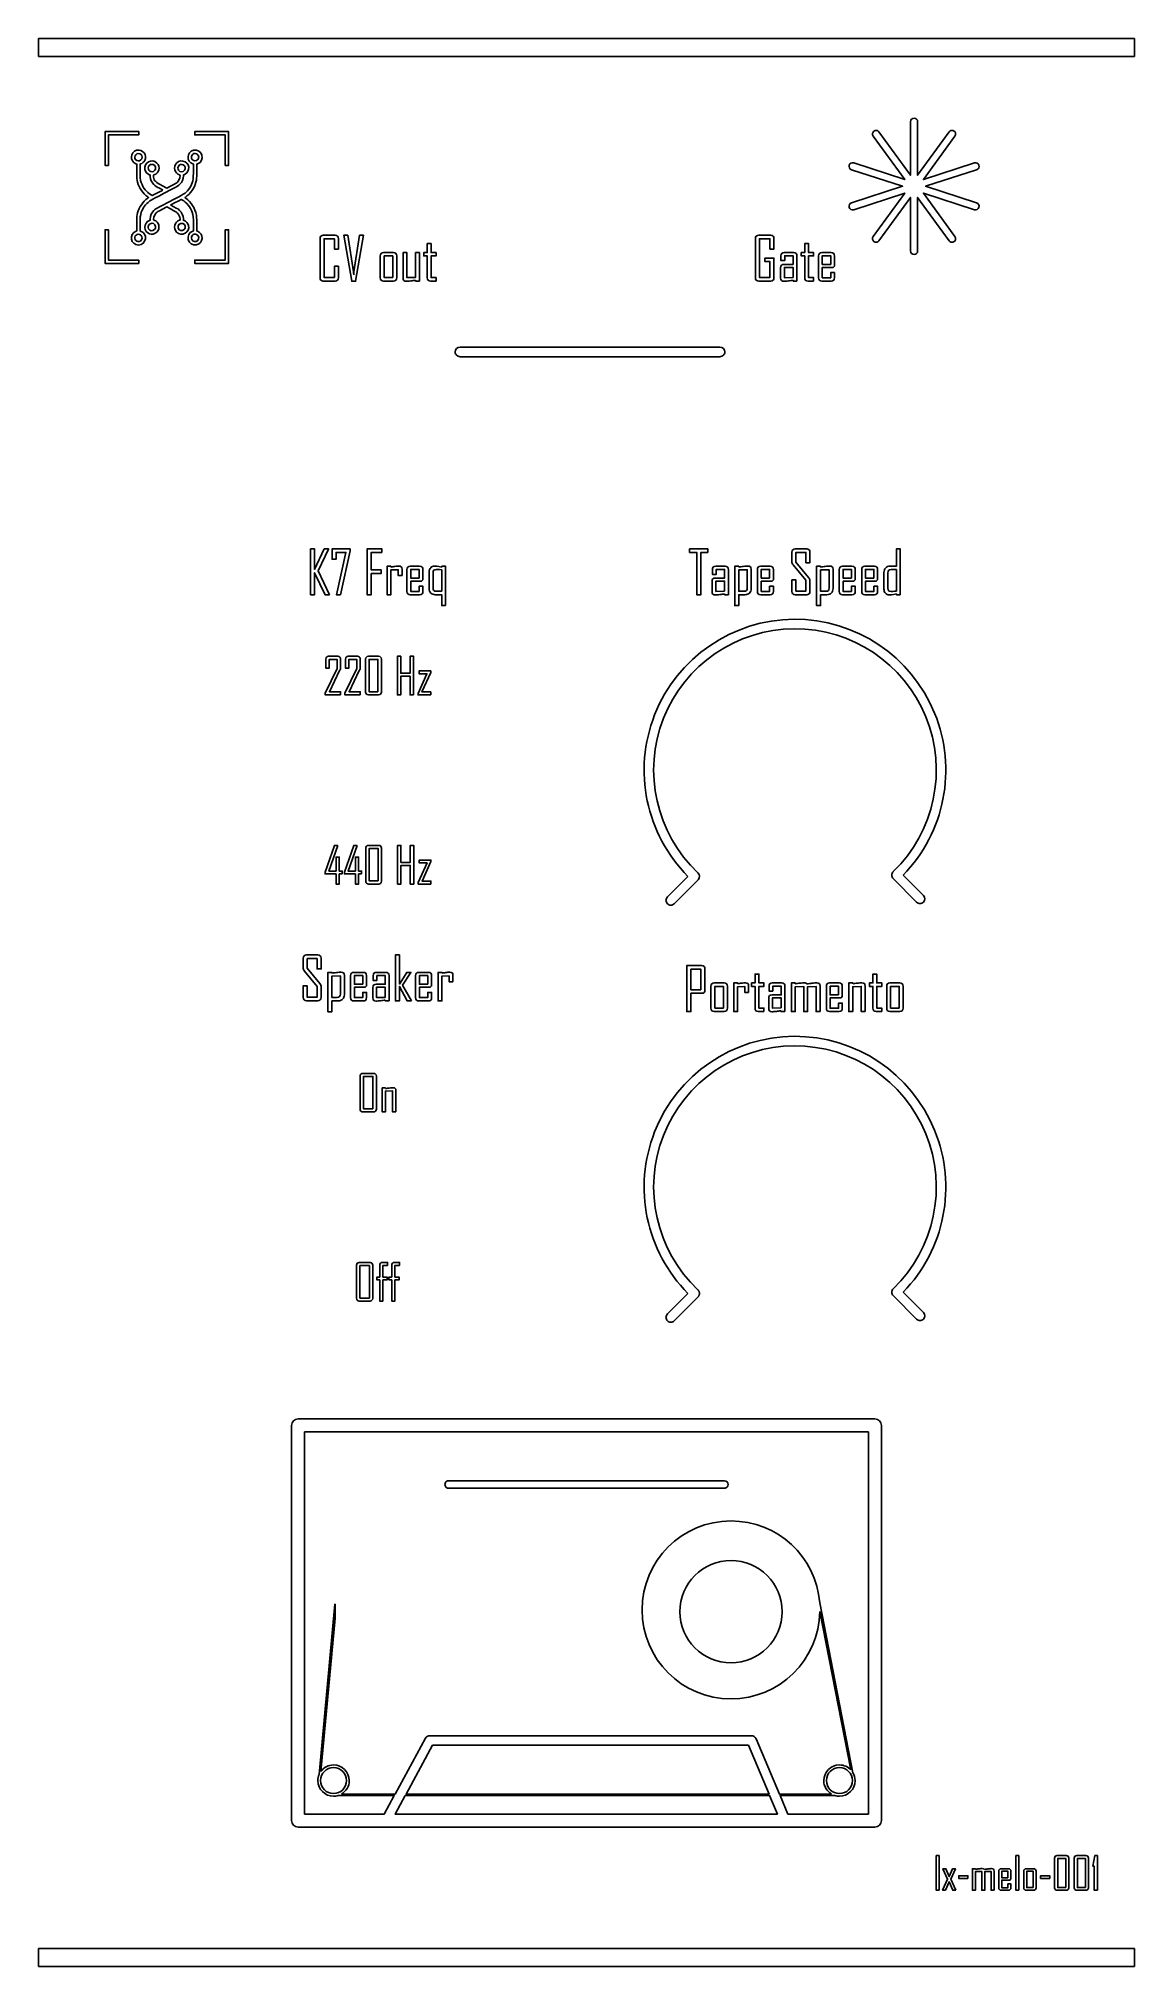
# Model space of a CAD drawing. Extents: x 0 to 261, y 10 to 469.
import ezdxf

# ---------------------------------------------------------------- set-up
doc = ezdxf.new("R2010")
doc.units = 0
doc.layers.add('Copie_de_Design', color=7, linetype='CONTINUOUS')

msp = doc.modelspace()

# ---------------------------------------------------------------- linework, layer by layer
at = {"layer": 'Copie_de_Design', "color": 7}
for points in [[(0, 468.851501), (0, 464.599532), (260.787402, 464.599532), (260.787402, 468.851501)], [(208.344067, 449.92815)], [(15.820057, 442.692805), (15.820057, 438.682059), (16.216724, 438.682059), (16.613392, 438.682059), (16.613392, 442.296139), (16.613392, 445.910216), (20.227471, 445.910216), (23.841552, 445.910216), (23.841552, 446.306885), (23.841552, 446.703554), (19.830805, 446.703554), (15.820057, 446.703554)], [(37.181327, 446.306885), (37.181327, 445.910216), (40.795407, 445.910216), (44.409487, 445.910216), (44.409487, 442.296139), (44.409487, 438.682059), (44.806153, 438.682059), (45.202822, 438.682059), (45.202822, 442.692805), (45.202822, 446.703554), (41.192073, 446.703554), (37.181327, 446.703554)], [(15.820057, 419.362894), (15.820057, 415.352146), (19.830805, 415.352146), (23.841552, 415.352146), (23.841552, 415.748815), (23.841552, 416.145481), (20.227471, 416.145481), (16.613392, 416.145481), (16.613392, 419.759563), (16.613392, 423.373643), (16.216724, 423.373643), (15.820057, 423.373643)], [(44.409487, 419.759563), (44.409487, 416.145484), (40.795407, 416.145484), (37.181327, 416.145484), (37.181327, 415.748818), (37.181327, 415.352149), (41.192073, 415.352149), (45.202822, 415.352149), (45.202822, 419.362894), (45.202822, 423.373643), (44.806153, 423.373643), (44.409487, 423.373643)], [(84.296846, 411.972928), (84.296846, 417.128916), (82.252593, 417.128916), (82.252593, 411.972928)], [(179.56391, 412.000965), (179.56391, 414.401046), (177.491747, 414.401046), (177.491747, 411.959103)], [(188.508399, 415.126653), (188.508399, 417.170906), (186.512981, 417.170906), (186.512981, 415.126653)], [(69.271926, 336.532575), (68.204446, 336.532575), (65.685756, 341.779263), (65.685756, 336.532575), (64.715956, 336.532575), (64.715956, 347.451548), (65.685756, 347.451548), (65.685756, 342.546732), (67.974205, 347.451548), (69.027729, 347.451548), (69.027729, 347.388761), (66.55788, 342.190911)], [(74.169763, 346.949206)], [(81.711879, 346.593379), (79.165281, 346.593379), (79.165281, 342.449053), (81.509547, 342.449053), (81.509547, 341.576932), (79.165281, 341.576932), (79.165281, 336.532575), (78.195481, 336.532575), (78.195481, 347.451548), (81.711879, 347.451548)], [(159.292295, 346.593379), (157.603864, 346.593379), (157.603864, 336.532575), (156.634064, 336.532575), (156.634064, 346.593379), (154.931683, 346.593379), (154.931683, 347.451548), (159.292295, 347.451548)], [(90.565665, 340.502477), (90.565665, 342.546732), (88.570247, 342.546732), (88.570247, 340.502477)], [(163.255218, 337.376789), (163.255218, 339.776872), (161.183055, 339.776872), (161.183055, 337.334927)], [(173.957905, 340.502477), (173.957905, 342.546732), (171.96249, 342.546732), (171.96249, 340.502477)], [(193.444608, 340.502477), (193.444608, 342.546732), (191.449193, 342.546732), (191.449193, 340.502477)], [(198.77502, 340.502477), (198.77502, 342.546732), (196.779603, 342.546732), (196.779603, 340.502477)], [(168.648423, 338.130315)], [(188.135127, 338.130315)], [(204.147298, 337.376781)], [(80.763982, 313.438907), (80.763982, 321.167415), (78.648749, 321.167415), (78.648749, 313.438907)], [(80.763982, 313.438907), (80.763982, 321.167415), (78.648749, 321.167415), (78.648749, 313.438907)], [(89.230771, 312.71819), (88.416317, 312.71819), (88.416317, 317.124437), (86.207335, 317.124437), (86.207335, 312.71819), (85.392884, 312.71819), (85.392884, 321.888104), (86.207335, 321.888104), (86.207335, 317.856858), (88.416317, 317.856858), (88.416317, 321.888104), (89.230771, 321.888104)], [(89.230771, 312.71819), (88.416317, 312.71819), (88.416317, 317.124437), (86.207335, 317.124437), (86.207335, 312.71819), (85.392884, 312.71819), (85.392884, 321.888104), (86.207335, 321.888104), (86.207335, 317.856858), (88.416317, 317.856858), (88.416317, 321.888104), (89.230771, 321.888104)], [(93.33233, 312.71819), (90.332331, 312.71819), (90.332331, 313.07561), (92.412408, 317.722093), (90.549128, 317.722093), (90.549128, 318.419357), (93.33233, 318.419357), (93.33233, 318.056077), (91.246394, 313.415456), (93.33233, 313.415456)], [(93.33233, 312.71819), (90.332331, 312.71819), (90.332331, 313.07561), (92.412408, 317.722093), (90.549128, 317.722093), (90.549128, 318.419357), (93.33233, 318.419357), (93.33233, 318.056077), (91.246394, 313.415456), (93.33233, 313.415456)], [(80.802065, 268.438918), (80.802065, 276.167412), (78.686833, 276.167412), (78.686833, 268.438904)], [(80.802065, 268.438918), (80.802065, 276.167412), (78.686833, 276.167412), (78.686833, 268.438904)], [(89.268854, 267.718201), (88.454404, 267.718201), (88.454404, 272.124448), (86.245421, 272.124448), (86.245421, 267.718201), (85.430968, 267.718201), (85.430968, 276.888115), (86.245421, 276.888115), (86.245421, 272.856869), (88.454404, 272.856869), (88.454404, 276.888115), (89.268854, 276.888115)], [(89.268854, 267.718201), (88.454404, 267.718201), (88.454404, 272.124448), (86.245421, 272.124448), (86.245421, 267.718201), (85.430968, 267.718201), (85.430968, 276.888115), (86.245421, 276.888115), (86.245421, 272.856869), (88.454404, 272.856869), (88.454404, 276.888115), (89.268854, 276.888115)], [(93.370414, 267.718201), (90.370417, 267.718201), (90.370417, 268.075621), (92.450492, 272.722102), (90.587214, 272.722102), (90.587214, 273.419368), (93.370414, 273.419368), (93.370414, 273.056085), (91.284477, 268.415464), (93.370414, 268.415464)], [(93.370414, 267.718201), (90.370417, 267.718201), (90.370417, 268.075621), (92.450492, 272.722102), (90.587214, 272.722102), (90.587214, 273.419368), (93.370414, 273.419368), (93.370414, 273.056085), (91.284477, 268.415464), (93.370414, 268.415464)], [(88.751648, 239.911971), (87.739985, 239.911971), (85.870154, 243.372555), (85.870154, 239.911971), (84.942215, 239.911971), (84.942215, 250.830944), (85.870154, 250.830944), (85.870154, 243.895827), (87.614399, 246.700573), (88.612106, 246.700573), (88.612106, 246.672794), (86.637623, 243.672693)], [(77.14893, 243.881872), (77.14893, 245.926128), (75.153515, 245.926128), (75.153515, 243.881872)], [(82.521204, 240.756188), (82.521204, 243.156268), (80.449041, 243.156268), (80.449041, 240.714326)], [(92.62387, 243.881872), (92.62387, 245.926128), (90.628455, 245.926128), (90.628455, 243.881872)], [(157.621303, 242.577181), (157.621303, 247.440138), (155.235178, 247.440138), (155.235178, 242.577181)], [(162.986601, 238.1955), (162.986601, 243.351488), (160.942346, 243.351488), (160.942346, 238.1955)], [(190.371243, 241.349221), (190.371243, 243.393477), (188.375828, 243.393477), (188.375828, 241.349221)], [(204.806614, 238.1955), (204.806614, 243.351488), (202.762358, 243.351488), (202.762358, 238.1955)], [(71.839449, 241.509711)], [(176.724272, 238.223534), (176.724272, 240.623617), (174.652109, 240.623617), (174.652109, 238.181675)], [(79.586252, 214.2263), (79.586252, 221.954811), (77.342114, 221.954811), (77.342114, 214.2263)], [(78.719063, 169.226277), (78.719063, 176.954797), (76.474925, 176.954797), (76.474925, 169.226277)], [(164.781733, 106.778268)], [(93.766109, 62.808056), (168.92285, 62.808056), (173.827145, 51.210889), (87.445311, 51.210889)], [(70.202636, 57.508248)], [(190.58642, 57.508248)], [(87.249021, 50.850536), (173.980955, 50.850536), (175.839838, 46.453076), (84.852539, 46.453076)], [(214.298391, 28.330356), (213.609297, 28.330356), (213.609297, 36.562677), (214.298391, 36.562677)], [(218.264627, 28.330356), (217.554491, 28.330356), (216.691809, 30.355569), (215.818605, 28.330356), (215.129511, 28.330356), (215.129511, 28.350198), (216.323592, 30.959291), (215.203156, 33.447373), (215.913291, 33.447373), (216.702332, 31.569477), (217.512411, 33.447373), (218.190983, 33.447373), (218.190983, 33.427531), (217.070549, 30.981515)], [(230.694625, 31.323458), (230.694625, 32.864712), (229.190187, 32.864712), (229.190187, 31.323458)], [(233.261631, 28.330356), (232.572535, 28.330356), (232.572535, 36.562677), (233.261631, 36.562677)], [(236.69132, 28.944624), (236.69132, 32.831972), (235.150064, 32.831972), (235.150064, 28.944624)], [(244.423902, 28.977477), (244.423902, 35.915754), (242.524947, 35.915754), (242.524947, 28.977477)], [(249.100274, 28.977477), (249.100274, 35.915754), (247.201322, 35.915754), (247.201322, 28.977477)], [(251.967118, 28.330356), (251.23068, 28.330356), (251.23068, 34.037745), (250.909804, 34.037745), (250.909804, 34.063257), (251.372707, 36.561883), (251.967118, 36.561883)], [(221.15251, 31.144592), (218.985284, 31.144592), (218.985284, 31.796872), (221.15251, 31.796872)], [(240.631257, 31.144592), (238.464028, 31.144592), (238.464028, 31.796872), (240.631257, 31.796872)], [(0, 14.455587), (0, 10.203619), (260.787402, 10.203619), (260.787402, 14.455587)]]:
    msp.add_lwpolyline(points, close=True, dxfattribs=at)
for points in [[(198.614276, 445.64005), (206.112209, 435.320981), (193.97508, 439.25803)], [(207.491455, 449.088082), (207.491455, 436.324031), (199.993517, 446.643099)], [(216.69461, 446.643048), (209.196672, 436.323979), (209.196672, 449.088082)], [(222.713041, 439.257979), (210.575912, 435.308393), (218.073851, 445.639998)], [(23.180148, 439.046405), (23.356738, 438.982427), (23.373321, 437.267648)], [(24.170823, 437.665144), (24.179468, 438.984139), (24.298532, 439.019232)], [(26.383281, 436.459782), (26.536213, 436.411593), (26.553901, 436.070313)], [(34.478116, 436.198995), (34.478116, 436.408872), (34.635382, 436.45845)], [(36.725913, 439.019226), (36.843437, 438.984133), (36.851658, 437.69452)], [(37.648962, 437.266587), (37.665969, 438.980411), (37.82573, 439.036679)], [(193.461027, 437.640615), (205.598156, 433.703566), (193.461027, 429.753987)], [(223.239676, 429.753935), (211.102547, 433.703515), (223.239676, 437.640564)], [(27.681096, 431.806652), (27.05452, 431.483669), (26.801829, 431.63426)], [(31.547324, 433.80555), (30.511769, 433.270502), (29.475879, 433.805709)], [(193.97508, 428.13652), (206.112209, 432.073562), (198.614276, 421.754494)], [(218.073851, 421.754443), (210.575912, 432.086049), (222.713041, 428.136469)], [(29.475289, 428.250163), (30.510737, 428.785444), (31.546182, 428.250385)], [(33.404505, 430.283137), (33.961825, 430.570721), (34.124391, 430.47919)], [(199.993517, 420.751445), (207.491455, 431.070462), (207.491455, 418.318954)], [(209.196672, 418.318954), (209.196672, 431.070462), (216.69461, 420.751394)], [(23.373317, 424.789081), (23.356734, 423.075257), (23.196968, 423.018989)], [(24.274948, 423.049105), (24.164765, 423.084368), (24.164839, 424.441043)], [(26.553808, 425.985415), (26.53612, 425.644135), (26.38319, 425.595946)], [(33.672617, 425.913721), (33.692176, 425.677028), (33.56354, 425.639044)], [(34.639537, 425.595923), (34.486608, 425.644112), (34.46875, 425.985392)], [(36.857798, 424.441032), (36.857871, 423.084356), (36.747689, 423.049093)], [(37.825656, 423.018975), (37.665896, 423.075243), (37.649455, 424.78907)], [(67.768384, 422.075721), (70.580106, 422.075721)], [(77.326843, 422.075724), (75.436084, 411.128841), (74.522098, 411.128841), (72.631338, 422.075724), (73.594159, 422.075724), (74.947694, 413.382407)], [(75.038403, 413.382407), (76.391938, 422.075724), (77.326843, 422.075724)], [(171.365961, 422.075721), (174.2335, 422.075721)], [(66.993942, 411.931196), (66.993942, 421.301279)], [(71.368498, 421.301279), (71.368498, 418.761658), (70.391721, 418.761658), (70.391721, 421.217555), (67.963734, 421.217555), (67.963734, 412.014917), (70.391721, 412.014917), (70.391721, 414.701056), (71.368498, 414.701056), (71.368503, 411.931196)], [(82.106076, 417.945351), (84.436387, 417.945351)], [(86.738791, 411.868397), (86.738791, 417.945345), (87.652774, 417.945345), (87.652774, 411.987005), (89.710982, 412.042819), (89.710982, 417.945342), (90.624969, 417.945342), (90.624969, 411.156751)], [(92.480845, 411.945148), (92.480845, 417.129043), (91.664538, 417.129043), (91.664538, 417.945351), (92.480845, 417.945351), (92.480845, 420.059375), (93.394828, 420.059375), (93.394828, 417.945351), (94.580915, 417.945351), (94.580915, 417.129043), (93.394828, 417.129043), (93.394828, 411.973055), (94.580915, 411.973055), (94.580915, 411.156751)], [(170.591519, 411.931196), (170.591519, 421.301279)], [(175.007942, 421.301279), (175.007942, 418.761658), (174.031166, 418.761658), (174.031166, 421.217555), (171.561314, 421.217555), (171.561314, 412.014917), (174.031166, 412.014917), (174.031166, 415.789464), (172.86601, 415.789464), (172.86601, 416.626702), (175.007942, 416.626702), (175.007942, 411.931196)], [(177.449885, 417.945345), (179.68252, 417.945345)], [(182.326793, 411.945148), (182.326793, 417.129043), (181.510486, 417.129043), (181.510486, 417.945351), (182.326793, 417.945351), (182.326793, 420.059375), (183.240777, 420.059375), (183.240777, 417.945351), (184.426863, 417.945351), (184.426863, 417.129043), (183.240777, 417.129043), (183.240777, 411.973055), (184.426863, 411.973055), (184.426863, 411.156751)], [(186.394374, 417.945351), (188.627006, 417.945351)], [(81.324655, 411.945148), (81.324655, 417.156953)], [(85.224784, 417.156953), (85.224784, 411.945148)], [(176.591716, 411.868397), (176.591716, 414.345223)], [(177.380116, 415.126647), (179.56391, 415.126647), (179.56391, 417.1709), (177.568495, 417.1709), (177.568495, 416.012723), (176.668464, 416.012723), (176.668464, 417.156948)], [(180.463941, 417.156948), (180.463941, 411.156751)], [(185.61295, 411.945148), (185.61295, 417.156953)], [(189.408427, 417.156953), (189.408427, 414.715011), (189.094465, 414.387091), (186.512981, 414.387091), (186.512981, 411.931196), (188.508399, 411.931196), (188.508399, 413.173097), (189.408427, 413.173097), (189.408427, 411.945148)], [(70.580112, 411.156754), (67.768384, 411.156754)], [(84.436387, 411.156751), (82.106076, 411.156751)], [(90.624969, 411.156751), (89.710982, 411.156751), (89.710982, 411.345142)], [(94.580915, 411.156751), (93.262266, 411.156751)], [(174.2335, 411.156754), (171.365961, 411.156754)], [(180.463941, 411.156751), (179.549955, 411.156751), (179.549955, 411.345142)], [(184.426863, 411.156751), (183.108214, 411.156751)], [(188.627006, 411.156751), (186.394374, 411.156751)], [(162.161663, 395.433071), (100.292199, 395.433071)], [(100.292199, 393.168677), (162.161663, 393.168677)], [(74.169763, 346.949206), (71.825499, 336.532575), (70.869654, 336.532575), (73.144148, 346.593379), (70.813837, 346.593379), (70.813837, 344.988675), (69.844037, 344.988675), (69.844037, 347.451548), (74.169763, 347.451548)], [(179.260413, 344.465402), (179.260413, 346.677103)], [(180.041834, 347.451545), (182.790763, 347.451545)], [(183.558226, 346.677103), (183.558226, 344.137484), (182.588428, 344.137484), (182.588428, 346.593379), (180.230207, 346.593379), (180.230207, 344.290978), (183.258218, 340.648994)], [(202.619339, 343.3212), (204.147298, 343.3212), (204.147298, 347.451571), (205.06826, 347.451571), (205.06826, 336.532575)], [(86.491108, 341.088542), (85.577125, 341.088542), (85.577125, 342.490915), (83.867766, 342.435101), (83.867766, 336.532575), (82.939827, 336.532575), (82.939827, 343.321177), (83.867766, 343.321177), (83.867766, 343.132787)], [(86.491108, 342.602555), (86.491108, 341.088542)], [(87.670219, 337.320975), (87.670219, 342.532777)], [(88.45164, 343.321177), (90.684272, 343.321177)], [(91.465696, 342.532777), (91.465696, 340.090835), (91.151731, 339.762917), (88.570247, 339.762917), (88.570247, 337.30702), (90.565665, 337.30702), (90.565665, 338.548924), (91.465696, 338.548924), (91.465696, 337.320975)], [(92.965745, 337.990765), (92.965745, 341.960666)], [(93.886707, 341.765303), (93.886707, 338.130295)], [(95.937939, 343.132809), (95.937939, 343.3212), (96.858901, 343.3212), (96.858901, 333.958071)], [(95.937939, 337.348882), (95.937939, 342.476963)], [(160.283024, 337.244221), (160.283024, 339.72105)], [(161.071424, 340.502471), (163.255218, 340.502471), (163.255218, 342.546727), (161.259803, 342.546727), (161.259803, 341.388547), (160.359772, 341.388547), (160.359772, 342.532772)], [(161.141193, 343.321172), (163.373828, 343.321172)], [(164.155249, 342.532772), (164.155249, 336.532575)], [(168.132127, 336.532575), (166.604168, 336.532575), (166.604168, 333.958071), (165.676229, 333.958071), (165.676229, 343.321177), (166.604168, 343.321177), (166.604168, 343.132787)], [(168.648423, 338.130315), (168.648423, 342.490927), (166.604168, 342.435112), (166.604168, 337.348894), (167.887933, 337.348894)], [(169.576362, 342.602555), (169.576362, 337.990765)], [(171.062459, 337.320975), (171.062459, 342.532777)], [(171.84388, 343.321177), (174.076515, 343.321177)], [(174.857936, 342.532777), (174.857936, 340.090835), (174.54397, 339.762917), (171.96249, 339.762917), (171.96249, 337.30702), (173.957905, 337.30702), (173.957905, 338.548924), (174.857936, 338.548924), (174.857936, 337.320975)], [(179.260413, 337.30702), (179.260413, 340.076883), (180.230213, 340.076883), (180.230213, 337.390744), (182.588434, 337.390744), (182.588434, 339.993159), (179.574378, 343.63514)], [(183.558226, 339.832687), (183.558226, 337.30702)], [(187.61883, 336.532575), (186.090874, 336.532575), (186.090874, 333.958071), (185.162936, 333.958071), (185.162936, 343.321177), (186.090874, 343.321177), (186.090874, 343.132787)], [(188.135127, 338.130315), (188.135127, 342.490927), (186.090874, 342.435112), (186.090874, 337.348894), (187.374637, 337.348894)], [(189.063065, 342.602555), (189.063065, 337.990765)], [(190.549162, 337.320975), (190.549162, 342.532777)], [(191.330586, 343.321177), (193.563218, 343.321177)], [(194.344639, 342.532777), (194.344639, 340.090835), (194.030677, 339.762917), (191.449193, 339.762917), (191.449193, 337.30702), (193.444608, 337.30702), (193.444608, 338.548924), (194.344639, 338.548924), (194.344639, 337.320975)], [(195.879574, 337.320975), (195.879574, 342.532777)], [(196.660996, 343.321177), (198.893628, 343.321177)], [(199.675049, 342.532777), (199.675049, 340.090835), (199.361086, 339.762917), (196.779603, 339.762917), (196.779603, 337.30702), (198.77502, 337.30702), (198.77502, 338.548924), (199.675049, 338.548924), (199.675049, 337.320975)], [(201.175104, 337.893109), (201.175104, 341.86301)], [(202.096066, 341.71647), (202.096066, 338.088441)], [(204.147298, 337.376789), (204.147298, 342.50487), (202.863532, 342.50487)], [(90.684272, 336.532575), (88.45164, 336.532575)], [(96.858901, 333.958071), (95.937939, 333.958071), (95.937939, 336.532575), (94.40998, 336.532575)], [(94.654176, 337.348874), (95.937939, 337.348882)], [(164.155249, 336.532575), (163.241266, 336.532575), (163.241266, 336.720966)], [(174.076515, 336.532575), (171.84388, 336.532575)], [(182.790763, 336.532578), (180.041834, 336.532578)], [(193.563218, 336.532575), (191.330586, 336.532575)], [(198.893628, 336.532575), (196.660996, 336.532575)], [(205.06826, 336.532575), (204.147298, 336.532575), (204.147298, 336.720966)], [(179.795458, 330.69552), (179.794918, 330.695745)], [(71.881174, 312.71819), (68.242507, 312.71819), (68.242507, 313.151783), (71.049146, 318.981855), (71.049146, 321.167401), (69.180007, 321.167401), (69.180007, 319.104904), (68.359694, 319.104904), (68.359694, 321.237714)], [(71.881174, 312.71819), (68.242507, 312.71819), (68.242507, 313.151783), (71.049146, 318.981855), (71.049146, 321.167401), (69.180007, 321.167401), (69.180007, 319.104904), (68.359694, 319.104904), (68.359694, 321.237714)], [(69.010087, 321.888107), (71.219069, 321.888107)], [(69.010087, 321.888107), (71.219069, 321.888107)], [(71.869465, 321.237714), (71.869465, 319.292402)], [(71.869465, 321.237714), (71.869465, 319.292402)], [(76.562813, 312.71819), (72.924143, 312.71819), (72.924143, 313.151783), (75.730782, 318.981855), (75.730782, 321.167401), (73.861642, 321.167401), (73.861642, 319.104904), (73.04133, 319.104904), (73.04133, 321.237714)], [(76.562813, 312.71819), (72.924143, 312.71819), (72.924143, 313.151783), (75.730782, 318.981855), (75.730782, 321.167401), (73.861642, 321.167401), (73.861642, 319.104904), (73.04133, 319.104904), (73.04133, 321.237714)], [(73.691725, 321.888107), (75.900708, 321.888107)], [(73.691725, 321.888107), (75.900708, 321.888107)], [(76.5511, 321.237714), (76.5511, 319.292402)], [(76.5511, 321.237714), (76.5511, 319.292402)], [(77.834307, 313.368579), (77.834307, 321.237714)], [(77.834307, 313.368579), (77.834307, 321.237714)], [(78.4847, 321.888107), (80.916338, 321.888107)], [(78.4847, 321.888107), (80.916338, 321.888107)], [(81.578432, 321.237714), (81.578432, 313.368579)], [(81.578432, 321.237714), (81.578432, 313.368579)], [(71.652671, 318.48967), (69.226892, 313.438893), (71.881186, 313.438893), (71.881174, 312.71819)], [(71.652671, 318.48967), (69.226892, 313.438893), (71.881186, 313.438893), (71.881174, 312.71819)], [(76.334306, 318.48967), (73.908527, 313.438893), (76.562821, 313.438893), (76.562813, 312.71819)], [(76.334306, 318.48967), (73.908527, 313.438893), (76.562821, 313.438893), (76.562813, 312.71819)], [(80.916338, 312.718187), (78.4847, 312.718187)], [(80.916338, 312.718187), (78.4847, 312.718187)], [(72.259104, 270.108825), (71.56184, 270.108825), (71.56184, 267.718201), (70.794261, 267.718201), (70.794261, 270.108825), (68.204421, 270.108825), (68.204421, 270.524837), (70.425122, 276.888115), (71.192699, 276.888115)], [(72.259104, 270.108825), (71.56184, 270.108825), (71.56184, 267.718201), (70.794261, 267.718201), (70.794261, 270.108825), (68.204421, 270.108825), (68.204421, 270.524837), (70.425122, 276.888115), (71.192699, 276.888115)], [(71.192699, 276.852966), (69.083325, 270.800237), (70.794261, 270.800237), (70.794261, 274.128361), (71.56184, 274.128361), (71.56184, 270.800237), (72.259104, 270.800237), (72.259104, 270.108825)], [(71.192699, 276.852966), (69.083325, 270.800237), (70.794261, 270.800237), (70.794261, 274.128361), (71.56184, 274.128361), (71.56184, 270.800237), (72.259104, 270.800237), (72.259104, 270.108825)], [(76.852851, 270.108825), (76.155585, 270.108825), (76.155585, 267.718201), (75.388008, 267.718201), (75.388008, 270.108825), (72.798165, 270.108825), (72.798165, 270.524837), (75.018866, 276.888115), (75.786446, 276.888115)], [(76.852851, 270.108825), (76.155585, 270.108825), (76.155585, 267.718201), (75.388008, 267.718201), (75.388008, 270.108825), (72.798165, 270.108825), (72.798165, 270.524837), (75.018866, 276.888115), (75.786446, 276.888115)], [(75.786446, 276.852966), (73.677073, 270.800237), (75.388008, 270.800237), (75.388008, 274.128361), (76.155585, 274.128361), (76.155585, 270.800237), (76.852851, 270.800237), (76.852851, 270.108825)], [(75.786446, 276.852966), (73.677073, 270.800237), (75.388008, 270.800237), (75.388008, 274.128361), (76.155585, 274.128361), (76.155585, 270.800237), (76.852851, 270.800237), (76.852851, 270.108825)], [(77.872365, 268.368591), (77.872365, 276.237726)], [(77.872365, 268.368591), (77.872365, 276.237726)], [(78.522761, 276.888118), (80.954399, 276.888118)], [(78.522761, 276.888118), (80.954399, 276.888118)], [(81.616518, 276.237726), (81.616518, 268.368591)], [(81.616518, 276.237726), (81.616518, 268.368591)], [(80.954399, 267.718198), (78.522761, 267.718198)], [(80.954399, 267.718198), (78.522761, 267.718198)], [(154.532226, 269.519476), (149.644041, 264.635686)], [(151.249513, 263.030221), (156.940431, 268.726996)], [(203.33222, 269.020126), (203.33672, 269.014126), (203.33972, 269.011126)], [(203.34722, 269.003626), (208.956102, 263.394736)], [(210.561575, 264.994351), (205.753955, 269.806358)], [(62.964731, 247.844798), (62.964731, 250.056502)], [(63.74615, 250.830941), (66.495081, 250.830941)], [(67.262545, 250.056502), (67.262545, 247.51688), (66.292744, 247.51688), (66.292744, 249.972778), (63.934526, 249.972778), (63.934526, 247.670374), (66.962534, 244.02839)], [(157.809688, 241.712028), (155.235183, 241.712028), (155.235183, 237.379323), (154.265377, 237.379323), (154.265377, 248.298293), (157.809682, 248.298293)], [(62.964737, 240.686416), (62.964737, 243.456279), (63.934537, 243.456279), (63.934537, 240.77014), (66.292756, 240.77014), (66.292756, 243.372555), (63.278697, 247.014539)], [(67.262545, 243.212083), (67.26255, 240.686416)], [(71.323152, 239.911971), (69.795196, 239.911971), (69.795196, 237.337466), (68.867257, 237.337466), (68.867257, 246.700573), (69.795196, 246.700573), (69.795196, 246.512183)], [(71.839449, 241.509711), (71.839449, 245.870323), (69.795196, 245.814508), (69.795196, 240.728289), (71.078958, 240.728289)], [(72.767387, 245.981951), (72.767387, 241.370161)], [(74.253484, 240.700371), (74.253484, 245.912176)], [(75.034905, 246.700573), (77.26754, 246.700573)], [(78.048961, 245.912176), (78.048961, 243.470231), (77.734996, 243.142313), (75.153515, 243.142313), (75.153515, 240.686416), (77.14893, 240.686416), (77.14893, 241.92832), (78.048961, 241.92832), (78.048961, 240.700371)], [(79.549013, 240.623643), (79.549013, 243.100471)], [(80.33741, 243.881892), (82.521204, 243.881892), (82.521204, 245.926148), (80.525789, 245.926148), (80.525789, 244.767969), (79.625758, 244.767969), (79.625758, 245.912196)], [(80.407179, 246.700593), (82.639814, 246.700593)], [(83.421235, 245.912196), (83.421235, 239.911971)], [(89.728424, 240.700371), (89.728424, 245.912176)], [(90.509845, 246.700573), (92.74248, 246.700573)], [(93.523901, 245.912176), (93.523901, 243.470231), (93.209939, 243.142313), (90.628455, 243.142313), (90.628455, 240.686416), (92.62387, 240.686416), (92.62387, 241.92832), (93.523901, 241.92832), (93.523901, 240.700371)], [(98.61012, 244.467941), (97.696137, 244.467941), (97.696137, 245.870314), (95.986774, 245.8145), (95.986774, 239.911974), (95.058836, 239.911974), (95.058836, 246.700573), (95.986774, 246.700573), (95.986774, 246.512183)], [(98.61012, 245.981951), (98.61012, 244.467941)], [(158.591098, 247.523851), (158.591103, 242.493446)], [(160.014407, 238.16772), (160.014407, 243.379522)], [(160.795828, 244.167922), (163.12614, 244.167922)], [(163.91454, 243.379522), (163.91454, 238.16772)], [(168.979827, 241.935287), (168.065841, 241.935287), (168.065841, 243.33766), (166.356482, 243.281846), (166.356482, 237.37932), (165.428544, 237.37932), (165.428544, 244.167922), (166.356482, 244.167922), (166.356482, 243.979532)], [(168.979827, 243.4493), (168.979827, 241.935287)], [(170.500808, 238.16772), (170.500808, 243.351615), (169.6845, 243.351615), (169.6845, 244.167922), (170.500808, 244.167922), (170.500808, 246.281947), (171.414791, 246.281947), (171.414791, 244.167922), (172.600877, 244.167922), (172.600877, 243.351615), (171.414791, 243.351615), (171.414791, 238.195627), (172.600877, 238.195627), (172.600877, 237.37932)], [(174.540478, 241.349216), (176.724272, 241.349216), (176.724272, 243.393477), (174.728857, 243.393477), (174.728857, 242.235298), (173.828826, 242.235298), (173.828826, 243.379522)], [(174.610247, 244.167922), (176.842882, 244.167922)], [(177.624303, 243.379522), (177.624303, 237.37932)], [(185.968769, 237.37932), (185.040831, 237.37932), (185.040831, 243.33766), (183.017509, 243.281846), (183.017509, 237.37932), (182.096546, 237.37932), (182.096546, 243.33766), (180.073222, 243.281846), (180.073222, 237.37932), (179.145283, 237.37932), (179.145283, 244.167922), (180.073222, 244.167922), (180.073222, 243.979532)], [(185.968769, 243.4493), (185.968769, 237.37932)], [(187.475797, 238.16772), (187.475797, 243.379522)], [(188.257218, 244.167922), (190.489853, 244.167922)], [(191.271274, 243.379522), (191.271274, 240.93758), (190.957309, 240.609662), (188.375828, 240.609662), (188.375828, 238.153765), (190.371243, 238.153765), (190.371243, 239.395669), (191.271274, 239.395669), (191.271274, 238.16772)], [(196.706341, 237.37932), (195.778403, 237.37932), (195.778403, 243.33766), (193.734147, 243.281846), (193.734147, 237.37932), (192.806209, 237.37932), (192.806209, 244.167922), (193.734147, 244.167922), (193.734147, 243.979532)], [(196.706341, 243.4493), (196.706341, 237.37932)], [(198.548266, 238.16772), (198.548266, 243.351615), (197.731959, 243.351615), (197.731959, 244.167922), (198.548266, 244.167922), (198.548266, 246.281947), (199.462249, 246.281947), (199.462249, 244.167922), (200.648336, 244.167922), (200.648336, 243.351615), (199.462249, 243.351615), (199.462249, 238.195627), (200.648336, 238.195627), (200.648336, 237.37932)], [(201.83442, 238.16772), (201.83442, 243.379522)], [(202.615841, 244.167922), (204.946152, 244.167922)], [(205.734552, 243.379522), (205.734552, 238.16772)], [(66.495087, 239.911977), (63.746155, 239.911977)], [(77.26754, 239.911971), (75.034905, 239.911971)], [(83.421235, 239.911971), (82.507252, 239.911971), (82.507252, 240.100362)], [(92.74248, 239.911971), (90.509845, 239.911971)], [(173.752081, 238.090966), (173.752081, 240.567795)], [(163.12614, 237.37932), (160.795828, 237.37932)], [(172.600877, 237.37932), (171.282229, 237.37932)], [(177.624303, 237.37932), (176.71032, 237.37932), (176.71032, 237.567711)], [(190.489853, 237.37932), (188.257218, 237.37932)], [(200.648336, 237.37932), (199.329687, 237.37932)], [(204.946152, 237.37932), (202.615841, 237.37932)], [(179.795098, 231.481651), (179.794918, 231.483346)], [(76.527646, 214.156001), (76.527646, 222.025133)], [(77.178039, 222.675528), (79.744445, 222.675528)], [(80.400705, 222.025133), (80.400705, 214.156001)], [(85.047185, 213.505611), (84.26789, 213.505611), (84.26789, 218.509512), (82.551093, 218.462627), (82.551093, 213.505603), (81.771797, 213.505603), (81.771797, 219.206778), (82.551093, 219.206778), (82.551093, 219.048576)], [(85.047185, 218.603285), (85.047185, 213.505611)], [(79.744445, 213.505605), (77.178039, 213.505605)], [(75.660457, 169.155978), (75.660457, 177.025124)], [(76.31085, 177.675562), (78.877253, 177.675562)], [(79.533516, 177.025124), (79.533516, 169.155978)], [(83.060855, 176.989946), (81.959295, 176.989946), (81.959295, 174.20675), (82.93195, 174.20675), (82.93195, 173.521219), (81.959295, 173.521219), (81.959295, 168.505597), (81.191716, 168.505597), (81.191716, 173.521219), (80.529608, 173.521219), (80.529608, 174.20675), (81.191716, 174.20675), (81.191716, 177.013389)], [(81.847967, 177.675506), (83.060855, 177.675506), (83.060855, 176.989946)], [(85.914369, 176.989946), (84.812808, 176.989946), (84.812808, 174.20675), (85.785463, 174.20675), (85.785463, 173.521219), (84.812808, 173.521219), (84.812808, 168.505597), (84.045231, 168.505597), (84.045231, 173.521219), (83.383121, 173.521219), (83.383121, 174.20675), (84.045231, 174.20675), (84.045231, 177.013389)], [(84.70148, 177.675506), (85.914369, 177.675506), (85.914369, 176.989946)], [(154.532226, 170.307077), (149.644041, 165.423287)], [(157.120498, 170.888829), (157.117498, 170.893329)], [(203.095985, 170.175512), (203.097485, 170.171012)], [(203.33186, 169.807727), (203.33636, 169.801727), (203.33936, 169.798727), (203.34686, 169.791227), (208.955742, 164.182337)], [(210.561215, 165.781945), (205.753595, 170.593959)], [(78.877253, 168.50554), (76.31085, 168.50554)], [(151.249513, 163.816352), (156.946288, 169.514597)], [(156.968263, 169.536572), (156.972763, 169.542572)], [(60.205078, 138.903752), (60.205078, 44.907664)], [(199.040037, 140.449165), (61.749022, 140.449165)], [(200.58398, 44.907664), (200.58398, 138.903752)], [(63.290038, 137.364205), (197.49902, 137.364205), (197.49902, 46.453076), (178.316893, 46.453076), (176.45654, 50.850536), (189.500975, 50.850536)], [(71.288089, 50.850679), (84.651854, 50.850679), (82.255371, 46.453219), (63.290038, 46.453219), (63.290038, 137.364205)], [(163.215815, 125.742108), (97.573244, 125.742138)], [(97.573244, 123.985788), (163.215815, 123.985788)], [(70.564456, 96.386665), (70.507328, 96.392665), (66.761722, 55.857513)], [(193.810543, 56.283641), (185.879878, 96.716253)], [(67.183593, 56.600043), (70.552733, 93.023388)], [(185.926753, 94.633248), (193.318355, 56.948681)], [(92.087399, 64.495556), (84.848144, 51.210889), (72.095214, 51.210889)], [(169.68017, 65.090283), (93.092286, 65.090283)], [(188.693848, 51.210889), (176.3042, 51.210889), (170.729, 64.391546)], [(61.749022, 43.368109), (199.040037, 43.368109)], [(227.375399, 28.330356), (226.675783, 28.330356), (226.675783, 32.822617), (225.15031, 32.780665), (225.15031, 28.330469), (224.455955, 28.330469), (224.455955, 32.822731), (222.930479, 32.780778), (222.930479, 28.330583), (222.230863, 28.330583), (222.230863, 33.448819), (222.930479, 33.448819), (222.930479, 33.306803)], [(227.375399, 32.907203), (227.375399, 28.330356)], [(228.511616, 28.924781), (228.511616, 32.854195)], [(229.100766, 33.448592), (230.784046, 33.448592)], [(231.373196, 32.854195), (231.373196, 31.013093), (231.136475, 30.765912), (229.190176, 30.765912), (229.190176, 28.914321), (230.694613, 28.914321), (230.694613, 29.850633), (231.373185, 29.850633), (231.373196, 28.924781)], [(234.450451, 28.924781), (234.450451, 32.854195)], [(235.039598, 33.448592), (236.796525, 33.448592)], [(237.390936, 32.854195), (237.390936, 28.924781)], [(241.79377, 28.914265), (241.79377, 35.978797)], [(242.377671, 36.562592), (244.560677, 36.562592)], [(245.155079, 35.978797), (245.155079, 28.914265)], [(246.470142, 28.914265), (246.470142, 35.978797)], [(247.054039, 36.562592), (249.237048, 36.562592)], [(249.831451, 35.978797), (249.831451, 28.914265)], [(230.784046, 28.330356), (229.100766, 28.330356)], [(236.796525, 28.330356), (235.039598, 28.330356)], [(244.560677, 28.330441), (242.377671, 28.330441)], [(249.237048, 28.330441), (247.054039, 28.330441)]]:
    msp.add_lwpolyline(points, dxfattribs=at)
for points in [[(208.344067, 449.92815), (207.877295, 449.930017), (207.496506, 449.55483), (207.491455, 449.088082)], [(209.196672, 449.088082), (209.191621, 449.554828), (208.810836, 449.930014), (208.344067, 449.92815)], [(198.460213, 446.274802), (198.424894, 446.05114), (198.480356, 445.822635), (198.614276, 445.64005)], [(198.802372, 446.831194), (198.618706, 446.69876), (198.495532, 446.498463), (198.460213, 446.274802)], [(199.437124, 446.985258), (199.213462, 447.020577), (198.984957, 446.965115), (198.802372, 446.831194)], [(199.993517, 446.643099), (199.861082, 446.826765), (199.660786, 446.949939), (199.437124, 446.985258)], [(217.251003, 446.985206), (217.027341, 446.949888), (216.827045, 446.826713), (216.69461, 446.643048)], [(217.885755, 446.831143), (217.70317, 446.965064), (217.474665, 447.020525), (217.251003, 446.985206)], [(218.227914, 446.27475), (218.192595, 446.498412), (218.069421, 446.698709), (217.885755, 446.831143)], [(218.073851, 445.639998), (218.207771, 445.822583), (218.263233, 446.051088), (218.227914, 446.27475)], [(23.345425, 442.265431), (21.764924, 441.851579), (21.649376, 439.60049), (23.180148, 439.046405)], [(23.396179, 439.836225), (22.388939, 440.330882), (23.012882, 441.805459), (24.08168, 441.456318)], [(25.257969, 439.816394), (25.950299, 441.141117), (24.779103, 442.640959), (23.345444, 442.265448)], [(24.08168, 441.456318), (24.543945, 441.30526), (24.797004, 440.683038), (24.570608, 440.254049)], [(28.177982, 439.228959), (26.985039, 440.42682), (24.972761, 439.334578), (25.323592, 437.679677)], [(35.699329, 437.679666), (36.050088, 439.334286), (34.03766, 440.426588), (32.84494, 439.228947)], [(36.870423, 442.281963), (35.226312, 441.924228), (35.118918, 439.499489), (36.725913, 439.019226)], [(36.618273, 440.023754), (35.945631, 440.727982), (36.723325, 441.831523), (37.610016, 441.431039)], [(38.125539, 440.652396), (38.129508, 439.839445), (37.17464, 439.441311), (36.618273, 440.023754)], [(37.82573, 439.036679), (39.796109, 439.73026), (38.913888, 442.726642), (36.870171, 442.281934)], [(37.610016, 441.431039), (37.918463, 441.291773), (38.123997, 440.98126), (38.125539, 440.652396)], [(23.373321, 437.267648), (23.39081, 435.44878), (23.401242, 435.307963), (23.562766, 434.684534)], [(24.570608, 440.254049), (24.333783, 439.805228), (23.826636, 439.624817), (23.396179, 439.836225)], [(24.447019, 434.568498), (24.204245, 435.298436), (24.158702, 435.809112), (24.170823, 437.665144)], [(24.298532, 439.019232), (24.67384, 439.130089), (25.072195, 439.461082), (25.257969, 439.816394)], [(25.323592, 437.679677), (25.437958, 437.139992), (25.89516, 436.613672), (26.383281, 436.459782)], [(27.59784, 437.424185), (26.920495, 436.740083), (25.771042, 437.523369), (26.170866, 438.396608)], [(26.170866, 438.396608), (26.373167, 438.838449), (26.802745, 439.020697), (27.2844, 438.869007)], [(26.553901, 436.070313), (26.593921, 435.299678), (26.899147, 434.623873), (27.445592, 434.096161)], [(27.2844, 438.869007), (27.872277, 438.683905), (28.047104, 437.877927), (27.59784, 437.424185)], [(27.382359, 435.879765), (27.306263, 436.31625), (27.314923, 436.374057), (27.463024, 436.417838)], [(29.475879, 433.805709), (27.841758, 434.649951), (27.545727, 434.943264), (27.382359, 435.879765)], [(27.463024, 436.417838), (28.675576, 436.776089), (29.071293, 438.331975), (28.177982, 439.228959)], [(32.84494, 439.228947), (31.952072, 438.332406), (32.347933, 436.775856), (33.559897, 436.417826)], [(33.33475, 437.522669), (32.804172, 438.260031), (33.581279, 439.218499), (34.407295, 438.845409)], [(33.559897, 436.417826), (33.881343, 436.322837), (33.563866, 435.249346), (33.057524, 434.720015)], [(34.745638, 437.51785), (34.386656, 437.042877), (33.678235, 437.045227), (33.33475, 437.522669)], [(33.658483, 434.18069), (34.179806, 434.731326), (34.478116, 435.465969), (34.478116, 436.198995)], [(34.407295, 438.845363), (34.923183, 438.612355), (35.086992, 437.969537), (34.745638, 437.51785)], [(34.635382, 436.45845), (35.127836, 436.613647), (35.584517, 437.137849), (35.699329, 437.679666)], [(36.851658, 437.69452), (36.867532, 435.216674), (36.71208, 434.445378), (35.96775, 433.309734)], [(37.461336, 434.715355), (37.626001, 435.3678), (37.63065, 435.431194), (37.648962, 437.266587)], [(192.909323, 438.718909), (192.837464, 438.502794), (192.855419, 438.266872), (192.959156, 438.06412)], [(193.97508, 439.25803), (193.53212, 439.400668), (193.056869, 439.160258), (192.909323, 438.718909)], [(192.959156, 438.06412), (193.062893, 437.861369), (193.243718, 437.708779), (193.461027, 437.640615)], [(223.778797, 438.718858), (223.631252, 439.160207), (223.156, 439.400617), (222.713041, 439.257979)], [(223.239676, 437.640564), (223.454675, 437.711336), (223.632528, 437.865006), (223.73375, 438.067459)], [(223.73375, 438.067459), (223.834972, 438.269913), (223.851187, 438.504398), (223.778797, 438.718858)], [(23.562766, 434.684534), (23.923439, 433.292672), (24.826591, 431.989325), (25.980821, 431.195185)], [(26.801829, 431.63426), (25.689764, 432.297207), (24.857718, 433.334049), (24.447019, 434.568498)], [(25.980821, 431.195185), (26.234542, 431.02057), (26.234908, 431.036388), (25.973253, 430.85427)], [(26.368472, 430.136152), (26.758969, 430.420286), (26.393757, 430.226152), (31.583914, 432.907903)], [(27.445592, 434.096161), (27.759693, 433.792709), (27.906902, 433.69971), (28.813802, 433.23179)], [(28.939192, 432.455202), (28.591889, 432.276165), (28.025756, 431.984344), (27.681096, 431.806652)], [(28.813802, 433.23179), (29.245654, 433.009015), (29.59259, 432.816318), (29.584806, 432.803684)], [(29.584806, 432.803684), (29.576869, 432.790929), (29.286422, 432.634201), (28.939192, 432.455202)], [(33.057524, 434.720015), (32.843622, 434.496334), (32.606354, 434.35273), (31.547324, 433.80555)], [(31.583914, 432.907903), (33.13679, 433.710275), (33.319037, 433.822073), (33.658483, 434.18069)], [(35.96775, 433.309734), (35.277551, 432.256725), (34.865751, 431.9521), (32.43594, 430.696797)], [(34.864634, 431.071452), (36.130445, 431.89314), (37.088175, 433.237107), (37.461336, 434.715355)], [(23.562765, 427.371163), (23.401227, 426.747807), (23.390872, 426.606772), (23.373317, 424.789081)], [(25.973253, 430.85427), (24.810724, 430.045362), (23.923512, 428.763393), (23.562765, 427.371163)], [(24.164839, 424.441043), (24.164911, 426.334465), (24.205669, 426.762573), (24.458079, 427.520721)], [(24.458079, 427.520721), (24.804134, 428.560282), (25.486622, 429.494584), (26.368472, 430.136152)], [(27.445501, 427.95957), (26.899056, 427.431858), (26.593841, 426.756053), (26.553808, 425.985415)], [(27.462934, 425.63789), (27.12562, 425.737556), (27.492746, 426.896501), (28.016652, 427.385798)], [(32.43594, 430.696797), (27.427136, 428.109202), (27.828211, 428.329208), (27.445501, 427.95957)], [(28.016652, 427.385798), (28.262072, 427.614979), (28.367558, 427.677494), (29.475289, 428.250163)], [(32.208849, 428.823916), (31.776996, 429.04669), (31.430058, 429.239387), (31.437842, 429.25195)], [(31.437842, 429.25195), (31.450881, 429.272926), (31.714617, 429.411285), (33.404505, 430.283137)], [(31.546182, 428.250385), (32.668826, 427.670297), (32.828814, 427.573406), (33.056237, 427.335698)], [(33.577055, 427.95955), (33.262954, 428.262999), (33.115748, 428.355995), (32.208849, 428.823916)], [(33.056237, 427.335698), (33.432704, 426.942264), (33.623912, 426.501079), (33.672617, 425.913721)], [(34.46875, 425.985392), (34.428725, 426.75603), (34.123501, 427.431835), (33.577055, 427.95955)], [(34.124391, 430.47919), (35.267383, 429.835266), (36.150704, 428.764703), (36.563749, 427.522768)], [(35.011383, 430.880482), (34.796971, 431.026466), (34.796375, 431.027175), (34.864634, 431.071452)], [(37.568271, 426.855484), (37.26159, 428.528906), (36.343599, 429.974022), (35.011383, 430.880482)], [(36.563749, 427.522768), (36.816287, 426.763446), (36.857727, 426.32968), (36.857798, 424.441032)], [(37.649455, 424.78907), (37.634148, 426.386755), (37.628478, 426.526764), (37.568271, 426.855484)], [(193.461027, 429.753987), (193.014633, 429.611728), (192.767768, 429.134841), (192.909323, 428.688224)], [(192.909323, 428.688224), (193.051582, 428.241833), (193.528465, 427.994968), (193.97508, 428.13652)], [(222.713041, 428.136469), (223.159656, 427.994917), (223.636538, 428.241782), (223.778797, 428.688172)], [(223.778797, 428.688172), (223.921439, 429.131134), (223.681028, 429.60639), (223.239676, 429.753935)], [(23.196968, 423.018989), (21.451264, 422.40452), (21.903172, 419.730174), (23.752744, 419.730174)], [(23.15201, 420.803603), (22.501183, 421.454503), (23.171966, 422.545337), (24.051199, 422.265762)], [(23.752744, 419.730174), (25.681575, 419.730174), (26.111443, 422.461964), (24.274948, 423.049105)], [(24.051199, 422.265762), (24.276638, 422.194073), (24.552395, 421.918092), (24.617403, 421.698969)], [(26.38319, 425.595946), (25.720683, 425.387117), (25.244902, 424.649602), (25.290741, 423.902543)], [(25.290741, 423.902543), (25.379993, 422.447584), (27.153459, 421.786545), (28.176933, 422.826766)], [(26.191587, 423.610013), (25.815048, 424.348106), (26.59964, 425.167299), (27.345081, 424.814414)], [(27.589841, 423.386416), (27.170989, 422.967566), (26.461467, 423.081054), (26.191587, 423.610013)], [(27.345081, 424.81442), (27.911728, 424.546149), (28.034327, 423.830906), (27.589841, 423.386416)], [(28.176933, 422.826766), (29.068849, 423.7333), (28.676149, 425.279421), (27.462934, 425.63789)], [(33.56354, 425.639044), (32.347168, 425.279472), (31.949986, 423.725272), (32.844838, 422.826746)], [(32.844838, 422.826746), (34.037558, 421.629106), (36.04998, 422.721411), (35.699227, 424.376028)], [(33.219283, 423.70617), (32.954924, 424.412606), (33.644894, 425.102587), (34.351325, 424.838214)], [(34.668221, 423.389276), (34.217048, 422.938176), (33.443252, 423.107427), (33.219283, 423.70617)], [(34.351325, 424.838214), (34.948899, 424.614702), (35.118439, 423.839568), (34.668221, 423.389276)], [(35.699227, 424.376028), (35.584849, 424.915716), (35.127658, 425.442033), (34.639537, 425.595923)], [(36.747689, 423.049093), (34.719911, 422.400835), (35.52353, 419.338638), (37.607134, 419.774162)], [(36.441088, 421.07305), (36.121697, 421.795131), (36.87713, 422.553793), (37.598034, 422.234847)], [(37.598046, 422.234838), (38.167852, 421.98281), (38.311169, 421.2439), (37.87482, 420.807643)], [(37.607134, 419.774162), (39.244782, 420.116471), (39.402862, 422.46379), (37.825656, 423.018975)], [(67.210226, 421.859438), (67.354414, 422.003627), (67.540467, 422.075721), (67.768384, 422.075721)], [(70.580106, 422.075721), (70.808021, 422.075721), (70.996399, 422.003627), (71.145241, 421.859438)], [(170.807803, 421.859438), (170.951991, 422.003627), (171.138044, 422.075721), (171.365961, 422.075721)], [(174.2335, 422.075721), (174.461415, 422.075721), (174.647468, 422.003627), (174.791659, 421.859438)], [(24.617403, 421.698969), (24.880161, 420.814179), (23.800931, 420.154756), (23.15201, 420.803603)], [(37.87482, 420.807643), (37.432979, 420.365801), (36.693414, 420.502649), (36.441088, 421.07305)], [(66.993942, 421.301279), (66.993942, 421.529194), (67.066037, 421.715247), (67.210226, 421.859438)], [(71.145241, 421.859438), (71.294079, 421.715249), (71.368498, 421.529196), (71.368498, 421.301279)], [(81.324655, 417.156953), (81.324655, 417.682551), (81.585129, 417.945351), (82.106076, 417.945351)], [(84.436387, 417.945351), (84.961985, 417.945351), (85.224784, 417.682551), (85.224784, 417.156953)], [(170.591519, 421.301279), (170.591519, 421.529194), (170.663614, 421.715247), (170.807803, 421.859438)], [(174.791659, 421.859438), (174.935848, 421.715249), (175.007942, 421.529196), (175.007942, 421.301279)], [(176.668464, 417.156948), (176.668464, 417.682546), (176.928937, 417.945345), (177.449885, 417.945345)], [(179.68252, 417.945345), (180.203467, 417.945345), (180.463941, 417.682546), (180.463941, 417.156948)], [(185.61295, 417.156953), (185.61295, 417.682551), (185.873425, 417.945351), (186.394374, 417.945351)], [(188.627006, 417.945351), (189.147953, 417.945351), (189.408427, 417.682551), (189.408427, 417.156953)], [(198.614276, 421.754494), (198.480356, 421.571909), (198.424894, 421.343404), (198.460213, 421.119742)], [(198.460213, 421.119742), (198.495532, 420.89608), (198.618706, 420.695784), (198.802372, 420.56335)], [(198.802372, 420.56335), (198.984957, 420.429429), (199.213462, 420.373967), (199.437124, 420.409286)], [(199.437124, 420.409286), (199.660786, 420.444605), (199.861082, 420.567779), (199.993517, 420.751445)], [(207.491455, 418.318954), (207.490561, 418.092555), (207.580102, 417.87517), (207.740192, 417.71508)], [(207.740192, 417.71508), (207.900282, 417.55499), (208.117667, 417.465448), (208.344067, 417.466343)], [(208.344067, 417.466343), (208.570465, 417.46545), (208.787849, 417.554992), (208.947937, 417.715082)], [(208.947937, 417.715082), (209.108026, 417.875172), (209.197566, 418.092556), (209.196672, 418.318954)], [(216.69461, 420.751394), (216.827045, 420.567728), (217.027341, 420.444554), (217.251003, 420.409235)], [(217.251003, 420.409235), (217.474665, 420.373916), (217.70317, 420.429377), (217.885755, 420.563298)], [(217.885755, 420.563298), (218.069421, 420.695733), (218.192595, 420.896029), (218.227914, 421.119691)], [(218.227914, 421.119691), (218.263233, 421.343353), (218.207771, 421.571858), (218.073851, 421.754443)], [(74.947694, 413.382407), (74.947694, 413.382407), (74.96165, 413.14519), (74.989562, 412.670755)], [(74.989562, 412.670755), (74.994286, 412.833558), (75.010567, 413.070776), (75.038403, 413.382407)], [(176.591716, 414.345223), (176.591716, 414.866172), (176.854516, 415.126647), (177.380116, 415.126647)], [(67.210226, 411.373037), (67.066037, 411.517226), (66.993942, 411.703279), (66.993942, 411.931196)], [(67.768384, 411.156754), (67.540469, 411.156754), (67.354416, 411.228849), (67.210226, 411.373037)], [(71.145247, 411.373037), (70.996409, 411.228849), (70.808031, 411.156754), (70.580112, 411.156754)], [(71.368503, 411.931196), (71.368503, 411.703281), (71.294084, 411.517228), (71.145247, 411.373037)], [(82.106076, 411.156751), (81.585129, 411.156751), (81.324655, 411.41955), (81.324655, 411.945148)], [(85.224784, 411.945148), (85.224784, 411.41955), (84.961985, 411.156751), (84.436387, 411.156751)], [(87.492305, 411.114883), (86.989963, 411.114883), (86.738791, 411.366055), (86.738791, 411.868397)], [(88.601644, 411.198619), (88.155117, 411.142795), (87.785338, 411.114883), (87.492305, 411.114883)], [(89.710982, 411.345142), (89.338878, 411.293986), (88.969099, 411.245145), (88.601644, 411.198619)], [(93.262266, 411.156751), (92.741319, 411.156751), (92.480845, 411.41955), (92.480845, 411.945148)], [(170.807803, 411.373037), (170.663614, 411.517226), (170.591519, 411.703279), (170.591519, 411.931196)], [(171.365961, 411.156754), (171.138046, 411.156754), (170.951993, 411.228849), (170.807803, 411.373037)], [(174.791659, 411.373037), (174.64747, 411.228849), (174.461417, 411.156754), (174.2335, 411.156754)], [(175.007942, 411.931196), (175.007942, 411.703281), (174.935848, 411.517228), (174.791659, 411.373037)], [(177.352209, 411.114883), (176.845213, 411.114883), (176.591716, 411.366055), (176.591716, 411.868397)], [(178.447592, 411.198619), (177.991764, 411.142795), (177.626636, 411.114883), (177.352209, 411.114883)], [(179.549955, 411.345142), (179.182501, 411.293986), (178.815047, 411.245145), (178.447592, 411.198619)], [(183.108214, 411.156751), (182.587267, 411.156751), (182.326793, 411.41955), (182.326793, 411.945148)], [(186.394374, 411.156751), (185.873425, 411.156751), (185.61295, 411.41955), (185.61295, 411.945148)], [(189.408427, 411.945148), (189.408427, 411.41955), (189.147953, 411.156751), (188.627006, 411.156751)], [(100.292199, 395.433071), (99.667281, 395.433685), (99.159677, 394.928556), (99.157235, 394.303643)], [(163.296629, 394.303643), (163.294188, 394.928558), (162.786582, 395.433686), (162.161663, 395.433071)], [(99.157235, 394.303643), (99.15694, 394.002542), (99.276422, 393.713688), (99.489333, 393.500776)], [(99.489333, 393.500776), (99.702244, 393.287865), (99.991097, 393.168383), (100.292199, 393.168677)], [(162.161663, 393.168677), (162.462765, 393.168382), (162.751619, 393.287864), (162.96453, 393.500775)], [(162.96453, 393.500775), (163.177442, 393.713687), (163.296924, 394.002541), (163.296629, 394.303643)], [(74.169763, 347.451548), (74.169763, 347.116654), (74.169763, 346.949206), (74.169763, 346.949206)], [(179.260413, 346.677103), (179.260413, 346.905018), (179.332507, 347.091071), (179.476696, 347.235262)], [(179.574378, 343.63514), (179.365068, 343.886312), (179.260413, 344.163066), (179.260413, 344.465402)], [(179.476696, 347.235262), (179.625534, 347.379451), (179.813913, 347.451545), (180.041834, 347.451545)], [(182.790763, 347.451545), (183.018677, 347.451545), (183.202404, 347.379451), (183.341942, 347.235262)], [(183.341942, 347.235262), (183.486131, 347.091073), (183.558226, 346.90502), (183.558226, 346.677103)], [(83.867766, 343.132787), (84.174752, 343.179294), (84.484065, 343.228135), (84.795704, 343.27931)], [(84.795704, 343.27931), (85.16781, 343.335133), (85.477123, 343.363045), (85.723642, 343.363045)], [(85.723642, 343.363045), (86.235286, 343.363045), (86.491108, 343.109548), (86.491108, 342.602555)], [(87.670219, 342.532777), (87.670219, 343.058377), (87.930693, 343.321177), (88.45164, 343.321177)], [(90.684272, 343.321177), (91.205221, 343.321177), (91.465696, 343.058377), (91.465696, 342.532777)], [(92.965745, 341.960666), (92.965745, 342.36068), (93.08668, 342.693249), (93.328549, 342.958374)], [(93.328549, 342.958374), (93.570418, 343.228151), (93.889033, 343.363039), (94.284394, 343.363039)], [(94.654176, 342.546724), (94.14253, 342.546724), (93.886707, 342.28625), (93.886707, 341.765303)], [(94.284394, 343.363039), (94.391374, 343.363039), (94.942555, 343.286296), (95.937939, 343.132809)], [(95.937939, 342.476963), (95.203031, 342.52347), (94.77511, 342.546724), (94.654176, 342.546724)], [(160.283024, 339.72105), (160.283024, 340.241997), (160.545824, 340.502471), (161.071424, 340.502471)], [(160.359772, 342.532772), (160.359772, 343.058372), (160.620246, 343.321172), (161.141193, 343.321172)], [(163.373828, 343.321172), (163.894775, 343.321172), (164.155249, 343.058372), (164.155249, 342.532772)], [(166.604168, 343.132787), (166.971623, 343.179294), (167.339077, 343.22581), (167.70653, 343.272336)], [(167.70653, 343.272336), (168.171663, 343.332809), (168.536792, 343.363045), (168.801917, 343.363045)], [(168.801917, 343.363045), (169.318213, 343.363045), (169.576362, 343.109548), (169.576362, 342.602555)], [(171.062459, 342.532777), (171.062459, 343.058377), (171.322932, 343.321177), (171.84388, 343.321177)], [(174.076515, 343.321177), (174.597462, 343.321177), (174.857936, 343.058377), (174.857936, 342.532777)], [(183.258218, 340.648994), (183.458223, 340.407125), (183.558226, 340.135022), (183.558226, 339.832687)], [(186.090874, 343.132787), (186.458327, 343.179294), (186.825781, 343.22581), (187.193237, 343.272336)], [(187.193237, 343.272336), (187.658368, 343.332809), (188.023496, 343.363045), (188.28862, 343.363045)], [(188.28862, 343.363045), (188.804917, 343.363045), (189.063065, 343.109548), (189.063065, 342.602555)], [(190.549162, 342.532777), (190.549162, 343.058377), (190.809637, 343.321177), (191.330586, 343.321177)], [(193.563218, 343.321177), (194.084166, 343.321177), (194.344639, 343.058377), (194.344639, 342.532777)], [(195.879574, 342.532777), (195.879574, 343.058377), (196.140048, 343.321177), (196.660996, 343.321177)], [(198.893628, 343.321177), (199.414575, 343.321177), (199.675049, 343.058377), (199.675049, 342.532777)], [(201.175104, 341.86301), (201.175104, 342.281629), (201.312317, 342.628152), (201.586745, 342.90258)], [(201.586745, 342.90258), (201.861173, 343.18166), (202.205371, 343.3212), (202.619339, 343.3212)], [(202.863532, 342.50487), (202.351888, 342.50487), (202.096066, 342.24207), (202.096066, 341.71647)], [(88.45164, 336.532575), (87.930693, 336.532575), (87.670219, 336.795375), (87.670219, 337.320975)], [(91.465696, 337.320975), (91.465696, 336.795375), (91.205221, 336.532575), (90.684272, 336.532575)], [(93.377387, 336.944217), (93.102959, 337.223297), (92.965745, 337.572146), (92.965745, 337.990765)], [(94.40998, 336.532575), (93.996014, 336.532575), (93.651816, 336.669789), (93.377387, 336.944217)], [(93.886707, 338.130295), (93.886707, 337.609347), (94.14253, 337.348874), (94.654176, 337.348874)], [(161.043517, 336.490707), (160.536522, 336.490707), (160.283024, 336.741879), (160.283024, 337.244221)], [(162.1389, 336.574443), (161.683072, 336.518619), (161.317945, 336.490707), (161.043517, 336.490707)], [(163.241266, 336.720966), (162.873811, 336.66981), (162.506356, 336.620969), (162.1389, 336.574443)], [(167.887933, 337.348894), (168.394927, 337.348894), (168.648423, 337.609367), (168.648423, 338.130315)], [(169.16472, 336.944217), (168.890292, 336.669789), (168.546094, 336.532575), (168.132127, 336.532575)], [(169.576362, 337.990765), (169.576362, 337.572146), (169.439148, 337.223297), (169.16472, 336.944217)], [(171.84388, 336.532575), (171.322932, 336.532575), (171.062459, 336.795375), (171.062459, 337.320975)], [(174.857936, 337.320975), (174.857936, 336.795375), (174.597462, 336.532575), (174.076515, 336.532575)], [(179.476696, 336.748861), (179.332507, 336.89305), (179.260413, 337.079103), (179.260413, 337.30702)], [(180.041834, 336.532578), (179.813919, 336.532578), (179.62554, 336.604672), (179.476696, 336.748861)], [(183.341942, 336.748861), (183.202402, 336.604672), (183.018676, 336.532578), (182.790763, 336.532578)], [(183.558226, 337.30702), (183.558226, 337.079105), (183.486131, 336.893052), (183.341942, 336.748861)], [(187.374637, 337.348894), (187.88163, 337.348894), (188.135127, 337.609367), (188.135127, 338.130315)], [(188.651424, 336.944217), (188.376996, 336.669789), (188.032798, 336.532575), (187.61883, 336.532575)], [(189.063065, 337.990765), (189.063065, 337.572146), (188.925851, 337.223297), (188.651424, 336.944217)], [(191.330586, 336.532575), (190.809637, 336.532575), (190.549162, 336.795375), (190.549162, 337.320975)], [(194.344639, 337.320975), (194.344639, 336.795375), (194.084166, 336.532575), (193.563218, 336.532575)], [(196.660996, 336.532575), (196.140048, 336.532575), (195.879574, 336.795375), (195.879574, 337.320975)], [(199.675049, 337.320975), (199.675049, 336.795375), (199.414575, 336.532575), (198.893628, 336.532575)], [(201.537907, 336.888425), (201.296038, 337.158202), (201.175104, 337.493097), (201.175104, 337.893109)], [(202.493752, 336.490736), (202.098391, 336.490736), (201.779776, 336.623299), (201.537907, 336.888425)], [(202.096066, 338.088441), (202.096066, 337.567494), (202.351888, 337.30702), (202.863532, 337.30702)], [(204.147298, 336.720966), (203.151916, 336.567479), (202.600734, 336.490736), (202.493752, 336.490736)], [(202.863532, 337.30702), (202.984458, 337.30702), (203.41238, 337.330274), (204.147298, 337.376781)], [(179.794918, 330.695745), (165.13103, 330.611077), (151.986823, 321.605798), (146.610351, 307.962833)], [(213.24077, 308.344935), (207.707112, 321.9249), (194.459345, 330.780187), (179.795458, 330.69552)], [(148.719913, 307.13244), (153.759111, 319.919565), (166.062815, 328.346048), (179.806828, 328.425413)], [(179.806828, 328.425413), (193.550833, 328.504778), (205.95038, 320.22087), (211.1369, 307.492793)], [(68.359694, 321.237714), (68.359694, 321.429121), (68.420242, 321.58537), (68.541338, 321.706463)], [(68.359694, 321.237714), (68.359694, 321.429121), (68.420242, 321.58537), (68.541338, 321.706463)], [(68.541338, 321.706463), (68.662434, 321.827559), (68.818684, 321.888107), (69.010087, 321.888107)], [(68.541338, 321.706463), (68.662434, 321.827559), (68.818684, 321.888107), (69.010087, 321.888107)], [(71.219069, 321.888107), (71.410476, 321.888107), (71.566726, 321.827559), (71.68782, 321.706463)], [(71.219069, 321.888107), (71.410476, 321.888107), (71.566726, 321.827559), (71.68782, 321.706463)], [(71.68782, 321.706463), (71.808917, 321.585367), (71.869465, 321.429117), (71.869465, 321.237714)], [(71.68782, 321.706463), (71.808917, 321.585367), (71.869465, 321.429117), (71.869465, 321.237714)], [(73.04133, 321.237714), (73.04133, 321.429121), (73.101878, 321.58537), (73.222974, 321.706463)], [(73.04133, 321.237714), (73.04133, 321.429121), (73.101878, 321.58537), (73.222974, 321.706463)], [(73.222974, 321.706463), (73.34407, 321.827559), (73.50032, 321.888107), (73.691725, 321.888107)], [(73.222974, 321.706463), (73.34407, 321.827559), (73.50032, 321.888107), (73.691725, 321.888107)], [(75.900708, 321.888107), (76.092112, 321.888107), (76.248362, 321.827559), (76.369456, 321.706463)], [(75.900708, 321.888107), (76.092112, 321.888107), (76.248362, 321.827559), (76.369456, 321.706463)], [(76.369456, 321.706463), (76.490552, 321.585367), (76.5511, 321.429117), (76.5511, 321.237714)], [(76.369456, 321.706463), (76.490552, 321.585367), (76.5511, 321.429117), (76.5511, 321.237714)], [(77.834307, 321.237714), (77.834307, 321.429121), (77.894855, 321.58537), (78.015951, 321.706463)], [(77.834307, 321.237714), (77.834307, 321.429121), (77.894855, 321.58537), (78.015951, 321.706463)], [(78.015951, 321.706463), (78.137048, 321.827559), (78.293297, 321.888107), (78.4847, 321.888107)], [(78.015951, 321.706463), (78.137048, 321.827559), (78.293297, 321.888107), (78.4847, 321.888107)], [(80.916338, 321.888107), (81.107745, 321.888107), (81.265948, 321.827559), (81.390949, 321.706463)], [(80.916338, 321.888107), (81.107745, 321.888107), (81.265948, 321.827559), (81.390949, 321.706463)], [(81.390949, 321.706463), (81.515938, 321.585367), (81.578432, 321.429117), (81.578432, 321.237714)], [(81.390949, 321.706463), (81.515938, 321.585367), (81.578432, 321.429117), (81.578432, 321.237714)], [(71.869465, 319.292402), (71.869465, 319.058028), (71.7972, 318.79045), (71.652671, 318.48967)], [(71.869465, 319.292402), (71.869465, 319.058028), (71.7972, 318.79045), (71.652671, 318.48967)], [(76.5511, 319.292402), (76.5511, 319.058028), (76.478836, 318.79045), (76.334306, 318.48967)], [(76.5511, 319.292402), (76.5511, 319.058028), (76.478836, 318.79045), (76.334306, 318.48967)], [(78.015951, 312.899831), (77.894855, 313.020927), (77.834307, 313.177176), (77.834307, 313.368579)], [(78.015951, 312.899831), (77.894855, 313.020927), (77.834307, 313.177176), (77.834307, 313.368579)], [(78.4847, 312.718187), (78.293293, 312.718187), (78.137044, 312.778735), (78.015951, 312.899831)], [(78.4847, 312.718187), (78.293293, 312.718187), (78.137044, 312.778735), (78.015951, 312.899831)], [(81.390949, 312.899831), (81.265941, 312.778735), (81.107737, 312.718187), (80.916338, 312.718187)], [(81.390949, 312.899831), (81.265941, 312.778735), (81.107737, 312.718187), (80.916338, 312.718187)], [(81.578432, 313.368579), (81.578432, 313.177174), (81.515938, 313.020925), (81.390949, 312.899831)], [(81.578432, 313.368579), (81.578432, 313.177174), (81.515938, 313.020925), (81.390949, 312.899831)], [(146.610351, 307.962833), (141.376491, 294.681765), (144.524226, 279.596498), (154.532226, 269.519476)], [(211.1369, 307.492793), (216.317547, 294.779145), (213.255192, 280.203248), (203.396667, 270.653438)], [(205.753955, 269.806358), (215.648075, 279.998378), (218.628297, 295.123583), (213.24077, 308.344935)], [(156.918643, 270.354608), (146.923866, 279.789038), (143.680708, 294.345323), (148.719913, 307.13244)], [(71.192699, 276.888115), (71.192699, 276.864682), (71.192699, 276.852966), (71.192699, 276.852966)], [(71.192699, 276.888115), (71.192699, 276.864682), (71.192699, 276.852966), (71.192699, 276.852966)], [(75.786446, 276.888115), (75.786446, 276.864682), (75.786446, 276.852966), (75.786446, 276.852966)], [(75.786446, 276.888115), (75.786446, 276.864682), (75.786446, 276.852966), (75.786446, 276.852966)], [(77.872365, 276.237726), (77.872365, 276.42913), (77.932913, 276.58538), (78.054009, 276.706474)], [(77.872365, 276.237726), (77.872365, 276.42913), (77.932913, 276.58538), (78.054009, 276.706474)], [(78.054009, 276.706474), (78.175106, 276.82757), (78.331356, 276.888118), (78.522761, 276.888118)], [(78.054009, 276.706474), (78.175106, 276.82757), (78.331356, 276.888118), (78.522761, 276.888118)], [(80.954399, 276.888118), (81.145804, 276.888118), (81.304006, 276.82757), (81.429007, 276.706474)], [(80.954399, 276.888118), (81.145804, 276.888118), (81.304006, 276.82757), (81.429007, 276.706474)], [(81.429007, 276.706474), (81.554014, 276.585378), (81.616518, 276.429129), (81.616518, 276.237726)], [(81.429007, 276.706474), (81.554014, 276.585378), (81.616518, 276.429129), (81.616518, 276.237726)], [(203.346867, 270.609488), (203.246725, 270.50771), (203.166708, 270.387933), (203.111022, 270.256456)], [(203.396667, 270.653438), (203.379642, 270.639278), (203.363035, 270.624621), (203.346867, 270.609488)], [(78.054009, 267.899842), (77.932913, 268.020938), (77.872365, 268.177188), (77.872365, 268.368591)], [(78.054009, 267.899842), (77.932913, 268.020938), (77.872365, 268.177188), (77.872365, 268.368591)], [(78.522761, 267.718198), (78.331354, 267.718198), (78.175104, 267.778746), (78.054009, 267.899842)], [(78.522761, 267.718198), (78.331354, 267.718198), (78.175104, 267.778746), (78.054009, 267.899842)], [(81.429007, 267.899842), (81.303999, 267.778746), (81.145796, 267.718198), (80.954399, 267.718198)], [(81.429007, 267.899842), (81.303999, 267.778746), (81.145796, 267.718198), (80.954399, 267.718198)], [(81.616518, 268.368591), (81.616518, 268.177184), (81.554014, 268.020934), (81.429007, 267.899842)], [(81.616518, 268.368591), (81.616518, 268.177184), (81.554014, 268.020934), (81.429007, 267.899842)], [(157.013856, 268.806271), (157.395374, 269.266742), (157.353706, 269.944352), (156.918643, 270.354608)], [(156.940431, 268.726996), (156.942942, 268.729484), (156.945442, 268.731984), (156.947931, 268.734496)], [(156.947931, 268.734496), (156.954835, 268.739294), (156.961685, 268.74417), (156.968481, 268.749121)], [(156.968481, 268.749121), (156.984215, 268.767679), (156.999348, 268.786739), (157.013856, 268.806271)], [(203.017272, 269.822866), (203.014832, 269.67406), (203.041711, 269.526229), (203.096375, 269.387806)], [(203.111022, 270.256456), (203.051529, 270.119508), (203.019669, 269.972159), (203.017272, 269.822866)], [(203.096375, 269.387806), (203.150416, 269.251118), (203.230517, 269.126241), (203.33222, 269.020126)], [(203.33972, 269.011126), (203.342208, 269.008614), (203.344708, 269.006114), (203.34722, 269.003626)], [(149.644041, 264.635686), (149.430805, 264.422967), (149.310966, 264.134149), (149.310966, 263.832953)], [(149.310966, 263.832953), (149.310966, 263.531758), (149.430805, 263.242939), (149.644041, 263.030221)], [(149.644041, 263.030221), (149.856759, 262.816983), (150.14558, 262.697143), (150.446777, 262.697143)], [(150.446777, 262.697143), (150.747974, 262.697143), (151.036794, 262.816983), (151.249513, 263.030221)], [(208.956102, 263.394736), (209.168821, 263.181498), (209.457641, 263.061658), (209.758839, 263.061658)], [(209.758839, 263.061658), (210.060036, 263.061658), (210.348856, 263.181498), (210.561575, 263.394736)], [(210.561575, 263.394736), (211.001778, 263.837085), (211.001778, 264.552002), (210.561575, 264.994351)], [(62.964731, 250.056502), (62.964731, 250.284415), (63.036826, 250.470467), (63.181015, 250.614658)], [(63.278697, 247.014539), (63.069386, 247.265709), (62.964731, 247.542462), (62.964731, 247.844798)], [(63.181015, 250.614658), (63.329853, 250.758847), (63.518231, 250.830941), (63.74615, 250.830941)], [(66.495081, 250.830941), (66.722994, 250.830941), (66.906721, 250.758847), (67.046261, 250.614658)], [(67.046261, 250.614658), (67.19045, 250.470469), (67.262545, 250.284417), (67.262545, 250.056502)], [(157.809682, 248.298293), (158.037597, 248.298293), (158.22365, 248.226198), (158.367841, 248.082009)], [(158.367841, 248.082009), (158.516679, 247.93782), (158.591098, 247.751768), (158.591098, 247.523851)], [(66.962534, 244.02839), (67.162541, 243.786521), (67.262545, 243.514418), (67.262545, 243.212083)], [(69.795196, 246.512183), (70.162649, 246.55869), (70.530103, 246.605206), (70.897558, 246.651732)], [(70.897558, 246.651732), (71.362689, 246.712205), (71.727817, 246.742441), (71.992942, 246.742441)], [(71.992942, 246.742441), (72.509238, 246.742441), (72.767387, 246.488944), (72.767387, 245.981951)], [(74.253484, 245.912176), (74.253484, 246.437774), (74.513957, 246.700573), (75.034905, 246.700573)], [(77.26754, 246.700573), (77.788487, 246.700573), (78.048961, 246.437774), (78.048961, 245.912176)], [(79.549013, 243.100471), (79.549013, 243.621419), (79.811812, 243.881892), (80.33741, 243.881892)], [(79.625758, 245.912196), (79.625758, 246.437794), (79.886232, 246.700593), (80.407179, 246.700593)], [(82.639814, 246.700593), (83.160762, 246.700593), (83.421235, 246.437794), (83.421235, 245.912196)], [(89.728424, 245.912176), (89.728424, 246.437774), (89.988898, 246.700573), (90.509845, 246.700573)], [(92.74248, 246.700573), (93.263427, 246.700573), (93.523901, 246.437774), (93.523901, 245.912176)], [(95.986774, 246.512183), (96.293763, 246.55869), (96.603076, 246.607531), (96.914713, 246.658706)], [(96.914713, 246.658706), (97.286819, 246.714529), (97.596131, 246.742441), (97.842651, 246.742441)], [(97.842651, 246.742441), (98.354297, 246.742441), (98.61012, 246.488944), (98.61012, 245.981951)], [(160.014407, 243.379522), (160.014407, 243.905122), (160.274881, 244.167922), (160.795828, 244.167922)], [(163.12614, 244.167922), (163.65174, 244.167922), (163.91454, 243.905122), (163.91454, 243.379522)], [(166.356482, 243.979532), (166.663468, 244.026039), (166.972781, 244.07488), (167.28442, 244.126054)], [(167.28442, 244.126054), (167.656526, 244.181878), (167.965839, 244.20979), (168.212358, 244.20979)], [(168.212358, 244.20979), (168.724004, 244.20979), (168.979827, 243.956293), (168.979827, 243.4493)], [(173.828826, 243.379522), (173.828826, 243.905122), (174.0893, 244.167922), (174.610247, 244.167922)], [(176.842882, 244.167922), (177.36383, 244.167922), (177.624303, 243.905122), (177.624303, 243.379522)], [(180.073222, 243.979532), (180.436024, 244.026039), (180.798828, 244.07488), (181.161632, 244.126054)], [(181.161632, 244.126054), (181.603506, 244.181878), (181.968634, 244.20979), (182.257016, 244.20979)], [(182.257016, 244.20979), (182.540747, 244.20979), (182.750057, 244.12374), (182.884946, 243.951639)], [(182.884946, 243.951639), (183.275657, 244.002795), (183.664042, 244.056284), (184.050102, 244.112108)], [(184.050102, 244.112108), (184.557095, 244.177229), (184.940829, 244.20979), (185.201303, 244.20979)], [(185.201303, 244.20979), (185.712947, 244.20979), (185.968769, 243.956293), (185.968769, 243.4493)], [(187.475797, 243.379522), (187.475797, 243.905122), (187.736271, 244.167922), (188.257218, 244.167922)], [(190.489853, 244.167922), (191.0108, 244.167922), (191.271274, 243.905122), (191.271274, 243.379522)], [(193.734147, 243.979532), (194.096952, 244.026039), (194.462081, 244.07488), (194.829534, 244.126054)], [(194.829534, 244.126054), (195.27606, 244.181878), (195.643515, 244.20979), (195.931896, 244.20979)], [(195.931896, 244.20979), (196.448193, 244.20979), (196.706341, 243.956293), (196.706341, 243.4493)], [(201.83442, 243.379522), (201.83442, 243.905122), (202.094893, 244.167922), (202.615841, 244.167922)], [(204.946152, 244.167922), (205.471752, 244.167922), (205.734552, 243.905122), (205.734552, 243.379522)], [(63.18102, 240.12826), (63.036831, 240.272449), (62.964737, 240.458501), (62.964737, 240.686416)], [(63.746155, 239.911977), (63.51824, 239.911977), (63.329862, 239.984071), (63.18102, 240.12826)], [(67.046267, 240.12826), (66.906727, 239.984071), (66.723, 239.911977), (66.495087, 239.911977)], [(67.26255, 240.686416), (67.26255, 240.458503), (67.190456, 240.272451), (67.046267, 240.12826)], [(71.078958, 240.728289), (71.585952, 240.728289), (71.839449, 240.988763), (71.839449, 241.509711)], [(72.355745, 240.323615), (72.081317, 240.049186), (71.73712, 239.911971), (71.323152, 239.911971)], [(72.767387, 241.370161), (72.767387, 240.951542), (72.630173, 240.602694), (72.355745, 240.323615)], [(75.034905, 239.911971), (74.513957, 239.911971), (74.253484, 240.174771), (74.253484, 240.700371)], [(78.048961, 240.700371), (78.048961, 240.174771), (77.788487, 239.911971), (77.26754, 239.911971)], [(80.309503, 239.870132), (79.80251, 239.870132), (79.549013, 240.121302), (79.549013, 240.623643)], [(81.404889, 239.953839), (80.94906, 239.898034), (80.583931, 239.870132), (80.309503, 239.870132)], [(82.507252, 240.100362), (82.139797, 240.049206), (81.772343, 240.000365), (81.404889, 239.953839)], [(90.509845, 239.911971), (89.988898, 239.911971), (89.728424, 240.174771), (89.728424, 240.700371)], [(93.523901, 240.700371), (93.523901, 240.174771), (93.263427, 239.911971), (92.74248, 239.911971)], [(158.367847, 241.928311), (158.223658, 241.784122), (158.037605, 241.712028), (157.809688, 241.712028)], [(158.591103, 242.493446), (158.591103, 242.265531), (158.516684, 242.077153), (158.367847, 241.928311)], [(173.752081, 240.567795), (173.752081, 241.088742), (174.01488, 241.349216), (174.540478, 241.349216)], [(160.795828, 237.37932), (160.274881, 237.37932), (160.014407, 237.64212), (160.014407, 238.16772)], [(163.91454, 238.16772), (163.91454, 237.64212), (163.65174, 237.37932), (163.12614, 237.37932)], [(171.282229, 237.37932), (170.761281, 237.37932), (170.500808, 237.64212), (170.500808, 238.16772)], [(174.512571, 237.337452), (174.005578, 237.337452), (173.752081, 237.588624), (173.752081, 238.090966)], [(175.607957, 237.421188), (175.152128, 237.365364), (174.786999, 237.337452), (174.512571, 237.337452)], [(176.71032, 237.567711), (176.342865, 237.516555), (175.975411, 237.467714), (175.607957, 237.421188)], [(188.257218, 237.37932), (187.736271, 237.37932), (187.475797, 237.64212), (187.475797, 238.16772)], [(191.271274, 238.16772), (191.271274, 237.64212), (191.0108, 237.37932), (190.489853, 237.37932)], [(199.329687, 237.37932), (198.80874, 237.37932), (198.548266, 237.64212), (198.548266, 238.16772)], [(202.615841, 237.37932), (202.094893, 237.37932), (201.83442, 237.64212), (201.83442, 238.16772)], [(205.734552, 238.16772), (205.734552, 237.64212), (205.471752, 237.37932), (204.946152, 237.37932)], [(179.794918, 231.483346), (165.13103, 231.398671), (151.986823, 222.393391), (146.610351, 208.750434)], [(213.24041, 209.131067), (207.706752, 222.711031), (194.458985, 231.566326), (179.795098, 231.481651)], [(148.719553, 207.920139), (153.758751, 220.707264), (166.062455, 229.133746), (179.806468, 229.213104)], [(179.806468, 229.213104), (193.550473, 229.292476), (205.95002, 221.008569), (211.13654, 208.280492)], [(76.527646, 222.025133), (76.527646, 222.21654), (76.588194, 222.37279), (76.70929, 222.493884)], [(76.70929, 222.493884), (76.830386, 222.61498), (76.986636, 222.675528), (77.178039, 222.675528)], [(79.744445, 222.675528), (79.935851, 222.675528), (80.092101, 222.61498), (80.213193, 222.493884)], [(80.213193, 222.493884), (80.338201, 222.372788), (80.400705, 222.216538), (80.400705, 222.025133)], [(82.551093, 219.048576), (82.855781, 219.087638), (83.162422, 219.128655), (83.471014, 219.171628)], [(83.471014, 219.171628), (83.846014, 219.218513), (84.154607, 219.241956), (84.396796, 219.241956)], [(84.396796, 219.241956), (84.830389, 219.241956), (85.047185, 219.029066), (85.047185, 218.603285)], [(76.70929, 213.687249), (76.588194, 213.808346), (76.527646, 213.964596), (76.527646, 214.156001)], [(77.178039, 213.505605), (76.986634, 213.505605), (76.830385, 213.566153), (76.70929, 213.687249)], [(80.213193, 213.687249), (80.092097, 213.566153), (79.935848, 213.505605), (79.744445, 213.505605)], [(80.400705, 214.156001), (80.400705, 213.964594), (80.338201, 213.808344), (80.213193, 213.687249)], [(146.610351, 208.750434), (141.376513, 195.469427), (144.524316, 180.384107), (154.532226, 170.307077)], [(156.918283, 171.142307), (146.923506, 180.576744), (143.680348, 195.133029), (148.719553, 207.920139)], [(211.13654, 208.280492), (216.316535, 195.568449), (213.256272, 180.993932), (203.400702, 171.444062)], [(205.753595, 170.593959), (215.647227, 180.785972), (218.627832, 195.909977), (213.24041, 209.131067)], [(75.660457, 177.025124), (75.660457, 177.21652), (75.721005, 177.372765), (75.842101, 177.493861)], [(75.842101, 177.493861), (75.963197, 177.614995), (76.119447, 177.675562), (76.31085, 177.675562)], [(78.877253, 177.675562), (79.06866, 177.675562), (79.22491, 177.614995), (79.346004, 177.493861)], [(79.346004, 177.493861), (79.471012, 177.372728), (79.533516, 177.216482), (79.533516, 177.025124)], [(81.191716, 177.013389), (81.191716, 177.4548), (81.410466, 177.675506), (81.847967, 177.675506)], [(84.045231, 177.013389), (84.045231, 177.4548), (84.263981, 177.675506), (84.70148, 177.675506)], [(156.935833, 171.123257), (156.930056, 171.129674), (156.924205, 171.136024), (156.918283, 171.142307)], [(156.946108, 171.114482), (156.9427, 171.117427), (156.939275, 171.120352), (156.935833, 171.123257)], [(157.017883, 171.033917), (156.99525, 171.061896), (156.971298, 171.088781), (156.946108, 171.114482)], [(157.036933, 171.010517), (157.030687, 171.018401), (157.024337, 171.026202), (157.017883, 171.033917)], [(157.117498, 170.893329), (157.093122, 170.934039), (157.066214, 170.973179), (157.036933, 171.010517)], [(157.082623, 169.680287), (157.104383, 169.712918), (157.124435, 169.746656), (157.142698, 169.781365)], [(157.184923, 170.759919), (157.166203, 170.804212), (157.144685, 170.847269), (157.120498, 170.888829)], [(157.142698, 169.781365), (157.149765, 169.793933), (157.156591, 169.806635), (157.163173, 169.819465)], [(157.163173, 169.819465), (157.181395, 169.857117), (157.19752, 169.895748), (157.211473, 169.935182)], [(157.192423, 170.743794), (157.189965, 170.749189), (157.187465, 170.754564), (157.184923, 170.759919)], [(157.237798, 170.607564), (157.225566, 170.653888), (157.210411, 170.699389), (157.192423, 170.743794)], [(157.211473, 169.935182), (157.215564, 169.946842), (157.219465, 169.958569), (157.223173, 169.970357)], [(157.223173, 169.970357), (157.235606, 170.009806), (157.245872, 170.049906), (157.253923, 170.090477)], [(157.246573, 170.570964), (157.243851, 170.583212), (157.240925, 170.595414), (157.237798, 170.607564)], [(157.268548, 170.447919), (157.263491, 170.489307), (157.256155, 170.530385), (157.246573, 170.570964)], [(157.253923, 170.090477), (157.256624, 170.102635), (157.259124, 170.114837), (157.261423, 170.127077)], [(157.261423, 170.127077), (157.269219, 170.173602), (157.274103, 170.220568), (157.276048, 170.267702)], [(157.271548, 170.418594), (157.270675, 170.428382), (157.269675, 170.438158), (157.268548, 170.447919)], [(157.276048, 170.286752), (157.277108, 170.33075), (157.275605, 170.374772), (157.271548, 170.418594)], [(157.276048, 170.267702), (157.276101, 170.274052), (157.276101, 170.280402), (157.276048, 170.286752)], [(203.016882, 170.610564), (203.014443, 170.461761), (203.041322, 170.313933), (203.095985, 170.175512)], [(203.110632, 171.044162), (203.051138, 170.907212), (203.019278, 170.75986), (203.016882, 170.610564)], [(203.097485, 170.171012), (203.151587, 170.036006), (203.231158, 169.912669), (203.33186, 169.807727)], [(203.346477, 171.397187), (203.246336, 171.295411), (203.166319, 171.175637), (203.110632, 171.044162)], [(203.400702, 171.444062), (203.382138, 171.429012), (203.364054, 171.41338), (203.346477, 171.397187)], [(75.842101, 168.687241), (75.721005, 168.808375), (75.660457, 168.96462), (75.660457, 169.155978)], [(76.31085, 168.50554), (76.119443, 168.50554), (75.963194, 168.566107), (75.842101, 168.687241)], [(79.346004, 168.687241), (79.224908, 168.566107), (79.068658, 168.50554), (78.877253, 168.50554)], [(79.533516, 169.155978), (79.533516, 168.964564), (79.471012, 168.808318), (79.346004, 168.687241)], [(149.644041, 165.423287), (149.430354, 165.21051), (149.310229, 164.921376), (149.310229, 164.61982)], [(156.946288, 169.514597), (156.953713, 169.521821), (156.961039, 169.529147), (156.968263, 169.536572)], [(156.972763, 169.542572), (157.004161, 169.57592), (157.03351, 169.611139), (157.060648, 169.648037)], [(157.060648, 169.648037), (157.068157, 169.65866), (157.075484, 169.669412), (157.082623, 169.680287)], [(210.561215, 164.182337), (211.001414, 164.624685), (211.001414, 165.339596), (210.561215, 165.781945)], [(149.310229, 164.61982), (149.310229, 164.318263), (149.430354, 164.029129), (149.644041, 163.816352)], [(149.644041, 163.816352), (149.856759, 163.603114), (150.14558, 163.483274), (150.446777, 163.483274)], [(150.446777, 163.483274), (150.747974, 163.483274), (151.036794, 163.603114), (151.249513, 163.816352)], [(208.955742, 164.182337), (209.168461, 163.969099), (209.457281, 163.849259), (209.758479, 163.849259)], [(209.758479, 163.849259), (210.059676, 163.849259), (210.348496, 163.969099), (210.561215, 164.182337)], [(61.749022, 140.449165), (60.895525, 140.449712), (60.20372, 139.757245), (60.205078, 138.903752)], [(200.58398, 138.903752), (200.58548, 139.757245), (199.89353, 140.449712), (199.040037, 140.449165)], [(96.698729, 124.86616), (96.698076, 124.712058), (96.737954, 124.560498), (96.814454, 124.426705)], [(97.136714, 125.62495), (96.865956, 125.468118), (96.699111, 125.17906), (96.698729, 124.86616)], [(96.814454, 124.426705), (96.891239, 124.29298), (97.001879, 124.18183), (97.135251, 124.104438)], [(97.135251, 124.104438), (97.268331, 124.027195), (97.419374, 123.986283), (97.573244, 123.985788)], [(97.573244, 125.742138), (97.420004, 125.74183), (97.269509, 125.701413), (97.136714, 125.62495)], [(164.09033, 124.86613), (164.08883, 125.34886), (163.698538, 125.74012), (163.215815, 125.742108)], [(163.215815, 123.985788), (163.27289, 123.986103), (163.329808, 123.991788), (163.385743, 124.003338)], [(163.385743, 124.003338), (163.498843, 124.026063), (163.606363, 124.070838), (163.702145, 124.135173)], [(163.702145, 124.135173), (163.75007, 124.167348), (163.794733, 124.204098), (163.83545, 124.245033)], [(163.83545, 124.245033), (163.999325, 124.41013), (164.09099, 124.63351), (164.09033, 124.86613)], [(164.781733, 116.191353), (153.090418, 116.191225), (143.612908, 106.713055), (143.613283, 95.021433)], [(185.879878, 96.716253), (184.996903, 107.71435), (175.814923, 116.18998), (164.781733, 116.191353)], [(152.608888, 94.603953), (152.608251, 101.327328), (158.058358, 106.778088), (164.781733, 106.778268)], [(164.781733, 106.778268), (171.505115, 106.778095), (176.955223, 101.327335), (176.954585, 94.603953)], [(70.552733, 93.023388), (70.552733, 93.023388), (70.564456, 93.72892), (70.564456, 96.386665)], [(143.613283, 95.021433), (143.613718, 83.330381), (153.090988, 73.853103), (164.781733, 73.852976)], [(164.781733, 82.431101), (158.058928, 82.431281), (152.609061, 87.881148), (152.608888, 94.603953)], [(164.781733, 73.852976), (176.313433, 73.863926), (185.71487, 83.103176), (185.926753, 94.633248)], [(176.954585, 94.603953), (176.954413, 87.881141), (171.504545, 82.431273), (164.781733, 82.431101)], [(93.092286, 65.090283), (92.673539, 65.091783), (92.287776, 64.863251), (92.087399, 64.495556)], [(170.729, 64.391546), (170.55152, 64.814021), (170.138405, 65.089233), (169.68017, 65.090283)], [(66.761722, 55.857513), (66.575764, 55.414571), (66.473148, 54.928631), (66.473148, 54.419036)], [(67.11328, 54.418893), (67.11328, 56.129628), (68.491891, 57.508248), (70.202636, 57.508248)], [(70.202636, 58.148388), (68.961461, 58.148388), (67.861963, 57.535766), (67.183593, 56.600043)], [(73.932128, 54.418893), (73.932128, 56.474921), (72.258673, 58.148388), (70.202636, 58.148388)], [(70.202636, 57.508248), (71.913384, 57.508248), (73.291991, 56.129628), (73.291991, 54.418893)], [(190.58642, 58.148388), (188.530385, 58.148388), (186.856933, 56.474921), (186.856933, 54.418893)], [(187.491208, 54.418893), (187.491208, 56.129628), (188.875678, 57.508248), (190.58642, 57.508248)], [(193.318355, 56.948681), (192.636628, 57.684206), (191.665693, 58.148388), (190.58642, 58.148388)], [(190.58642, 57.508248), (192.29717, 57.508248), (193.675783, 56.129628), (193.675783, 54.418893)], [(194.315915, 54.418893), (194.315915, 55.098753), (194.12984, 55.734101), (193.810543, 56.283641)], [(66.473148, 54.419036), (66.473148, 52.363008), (68.146604, 50.689541), (70.202641, 50.689541)], [(70.202636, 51.328076), (68.491891, 51.328076), (67.11328, 52.708128), (67.11328, 54.418893)], [(73.291991, 54.418893), (73.291991, 52.708128), (71.913384, 51.328076), (70.202636, 51.328076)], [(70.202641, 50.689541), (70.580231, 50.689541), (70.944298, 50.745791), (71.288089, 50.850679)], [(72.095214, 51.210889), (73.19203, 51.861078), (73.932128, 53.054396), (73.932128, 54.418893)], [(186.856933, 54.418893), (186.856933, 53.054396), (187.597033, 51.861078), (188.693848, 51.210889)], [(190.58642, 51.328076), (188.875678, 51.328076), (187.491208, 52.708128), (187.491208, 54.418893)], [(189.500975, 50.850536), (189.844768, 50.745641), (190.208833, 50.689399), (190.58642, 50.689399)], [(193.675783, 54.418893), (193.675783, 52.708128), (192.29717, 51.328076), (190.58642, 51.328076)], [(190.58642, 50.689399), (192.642463, 50.689399), (194.315915, 52.362866), (194.315915, 54.418893)], [(60.205078, 44.907664), (60.206953, 44.056459), (60.897812, 43.367561), (61.749022, 43.368109)], [(199.040037, 43.368109), (199.89125, 43.367561), (200.582105, 44.056459), (200.58398, 44.907664)], [(222.930479, 33.306803), (223.204013, 33.341953), (223.477547, 33.378803), (223.751081, 33.417354)], [(223.751081, 33.417354), (224.084229, 33.459496), (224.359516, 33.480567), (224.57694, 33.480567)], [(224.57694, 33.480567), (224.790858, 33.480567), (224.948666, 33.415654), (225.050363, 33.285827)], [(225.050363, 33.285827), (225.344938, 33.324378), (225.637759, 33.364724), (225.928828, 33.406866)], [(225.928828, 33.406866), (226.311073, 33.456), (226.600387, 33.480567), (226.796771, 33.480567)], [(226.796771, 33.480567), (227.182523, 33.480567), (227.375399, 33.289446), (227.375399, 32.907203)], [(228.511616, 32.854195), (228.511616, 33.25046), (228.707999, 33.448592), (229.100766, 33.448592)], [(230.784046, 33.448592), (231.176813, 33.448592), (231.373196, 33.25046), (231.373196, 32.854195)], [(234.450451, 32.854195), (234.450451, 33.25046), (234.646833, 33.448592), (235.039598, 33.448592)], [(236.796525, 33.448592), (237.192799, 33.448592), (237.390936, 33.25046), (237.390936, 32.854195)], [(241.79377, 35.978797), (241.79377, 36.150576), (241.848129, 36.290844), (241.956848, 36.3996)], [(241.956848, 36.3996), (242.065566, 36.508261), (242.20584, 36.562592), (242.377671, 36.562592)], [(244.560677, 36.562592), (244.732513, 36.562592), (244.87454, 36.508261), (244.986758, 36.3996)], [(244.986758, 36.3996), (245.098972, 36.290939), (245.155079, 36.150671), (245.155079, 35.978797)], [(246.470142, 35.978797), (246.470142, 36.150576), (246.524501, 36.290844), (246.633219, 36.3996)], [(246.633219, 36.3996), (246.741937, 36.508261), (246.882211, 36.562592), (247.054039, 36.562592)], [(249.237048, 36.562592), (249.408884, 36.562592), (249.550911, 36.508261), (249.663129, 36.3996)], [(249.663129, 36.3996), (249.775344, 36.290939), (249.831451, 36.150671), (249.831451, 35.978797)], [(229.100766, 28.330356), (228.707999, 28.330356), (228.511616, 28.528498), (228.511616, 28.924781)], [(231.373196, 28.924781), (231.373196, 28.528498), (231.176813, 28.330356), (230.784046, 28.330356)], [(235.039598, 28.330356), (234.646833, 28.330356), (234.450451, 28.528498), (234.450451, 28.924781)], [(237.390936, 28.924781), (237.390936, 28.528498), (237.192799, 28.330356), (236.796525, 28.330356)], [(241.956848, 28.493433), (241.848129, 28.602094), (241.79377, 28.742372), (241.79377, 28.914265)], [(242.377671, 28.330441), (242.205834, 28.330441), (242.06556, 28.384772), (241.956848, 28.493433)], [(244.986758, 28.493433), (244.874544, 28.384772), (244.732517, 28.330441), (244.560677, 28.330441)], [(245.155079, 28.914265), (245.155079, 28.742485), (245.098972, 28.602208), (244.986758, 28.493433)], [(246.633219, 28.493433), (246.524501, 28.602094), (246.470142, 28.742372), (246.470142, 28.914265)], [(247.054039, 28.330441), (246.882203, 28.330441), (246.74193, 28.384772), (246.633219, 28.493433)], [(249.663129, 28.493433), (249.550915, 28.384772), (249.408888, 28.330441), (249.237048, 28.330441)], [(249.831451, 28.914265), (249.831451, 28.742485), (249.775344, 28.602208), (249.663129, 28.493433)]]:
    msp.add_open_spline(points, degree=3, dxfattribs=at)

doc.saveas('drawing.dxf')
